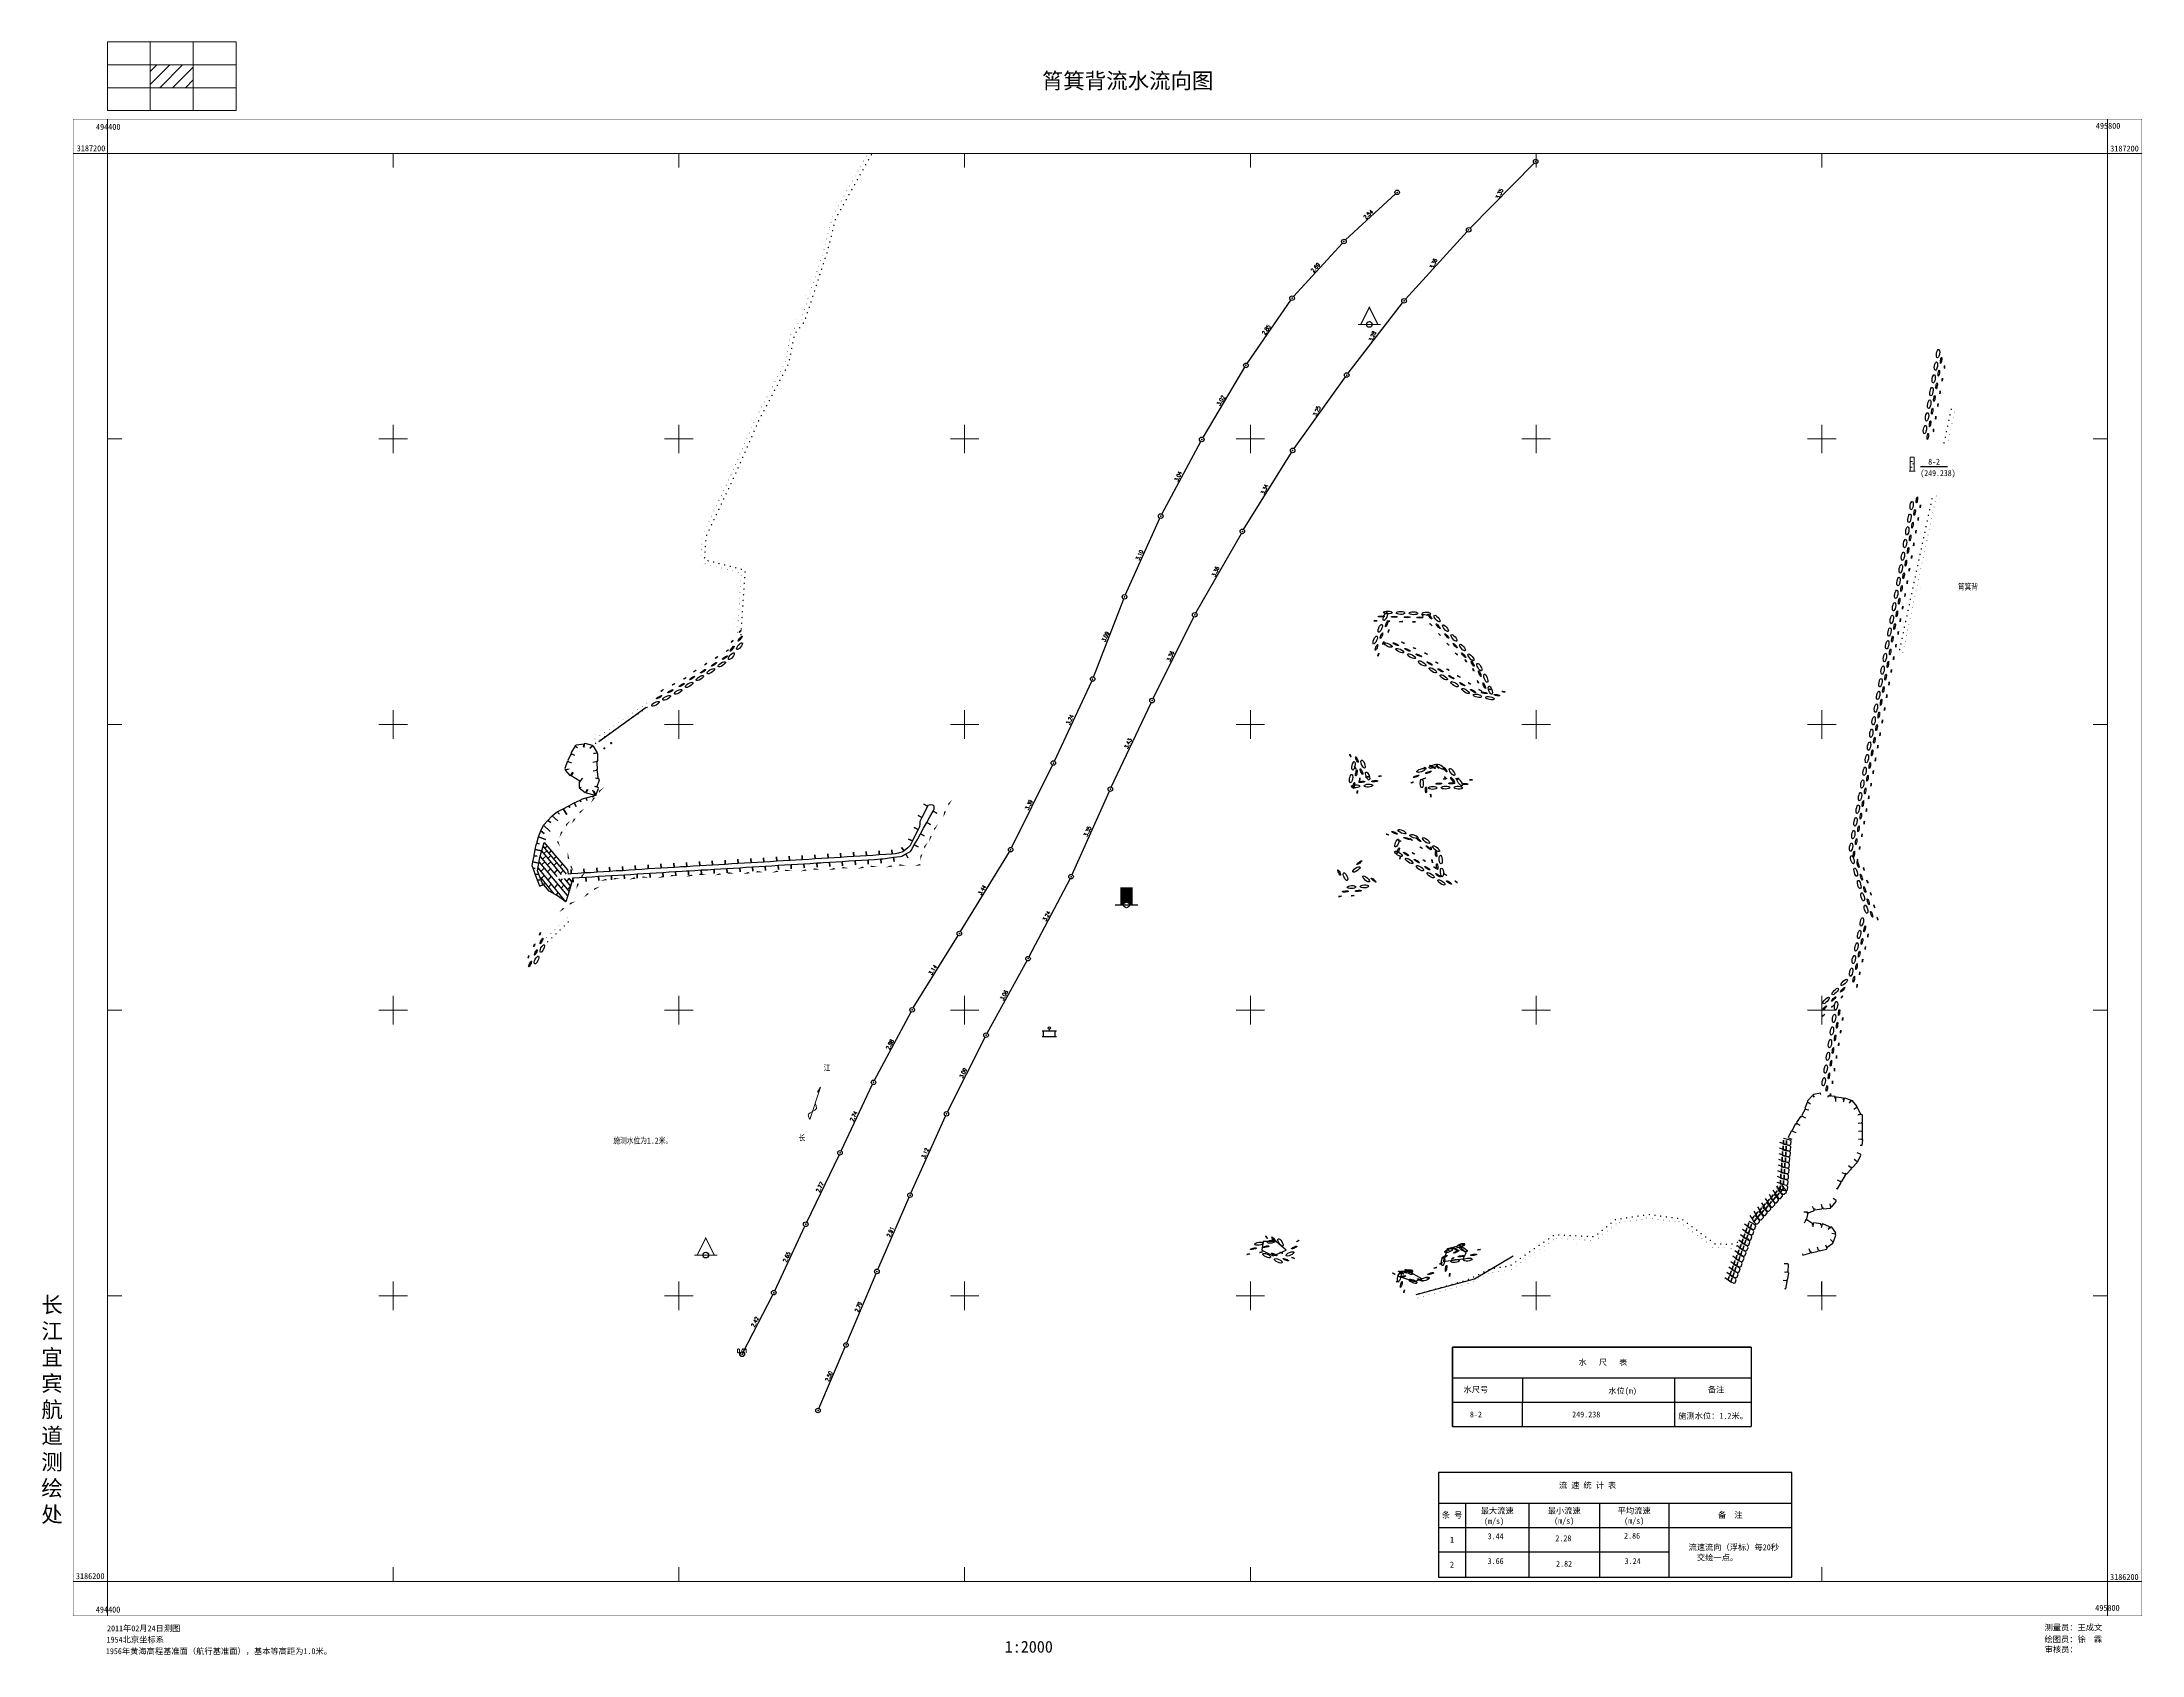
# Model space of a CAD drawing. Extents: x 494354 to 495824, y 3186148 to 3187278.
import ezdxf
from ezdxf.enums import TextEntityAlignment as Align

# ---------------------------------------------------------------- set-up
doc = ezdxf.new("R2010")
doc.units = 0
doc.header["$LTSCALE"] = 2
doc.header["$PDSIZE"] = 0.2
doc.layers.get('0').update_dxf_attribs({"linetype": 'CONTINUOUS'})
for name, color, linetype in [('GCD', 1, 'CONTINUOUS'), ('图廓层', 7, 'CONTINUOUS'), ('水系及附属设施', 152, 'CONTINUOUS'), ('航标层', 1, 'CONTINUOUS')]:
    doc.layers.add(name, color=color, linetype=linetype)
doc.styles.add('HZ', font='rs.shx', dxfattribs={"width": 0.8, "bigfont": 'hztxt.shx'})
doc.styles.get("Standard").update_dxf_attribs({"font": 'rs.shx', "bigfont": 'hztxt.shx'})
doc.styles.add('仿宋', font='SIMFANG.TTF', dxfattribs={"width": 0.8})
doc.styles.add('宋体', font='SimSun.ttf')

# ---------------------------------------------------------------- blocks, each defined once
blk = doc.blocks.new('gc060')
for p, q in [((-2.5, 2), (2.5, 2)), ((-2.5, 0), (2.5, 0)), ((-2, 0), (-2, 2)), ((0, 2), (0, 2.6)), ((2, 0), (2, 2))]:
    blk.add_line(p, q)
blk.add_circle((0, 3), 0.4)
blk = doc.blocks.new('789')
at = {"color": 0, "linetype": 'Continuous', "const_width": 0.2}
blk.add_lwpolyline([(-2, 0), (2, 0)], dxfattribs=at)
blk.add_lwpolyline([(-1.5, 0), (0, 3), (1.5, 0)], close=True, dxfattribs=at)
at = {"color": 0, "linetype": 'Continuous'}
blk.add_circle((0, 0, 999999), 0.5, dxfattribs=at)
blk = doc.blocks.new('790')
at = {"color": 0, "linetype": 'Continuous', "const_width": 0.2}
for points in [[(-2, 0), (-1, 0), (-0.8, 0), (-0.6, 0), (-0.5, 0)], [(-0.8, 3), (-0.8, 0)], [(-0.6, 0), (-0.6, 3)], [(-0.4, 3), (-0.4, 0.301)], [(-0.2, 0.458), (-0.2, 3)], [(0, 3), (0, 0.501)], [(0.2, 0.458), (0.2, 3)], [(0.4, 3), (0.4, 0.301)], [(0.5, 0), (0.6, 0), (0.8, 0), (1, 0), (2, 0)], [(0.6, 0), (0.6, 3)], [(0.8, 3), (0.8, 0)]]:
    blk.add_lwpolyline(points, dxfattribs=at)
blk.add_lwpolyline([(-1, 0), (-1, 3), (1, 3), (1, 0)], close=True, dxfattribs=at)
at = {"color": 0, "linetype": 'Continuous'}
blk.add_circle((0, 0, 999999), 0.5, dxfattribs=at)
blk = doc.blocks.new('A$C175F0F8B')
at = {"layer": '水系及附属设施', "color": 7, "lineweight": 13}
for points in [[(1.6, 0), (-6.9, 0)], [(-5.3, 0), (0, 0), (0, 19.6), (-5.3, 19.6), (-5.3, 0)], [(-5.2, 13.9), (-2.4, 13.9)], [(-5.1, 5.8), (-2.5, 5.7)], [(0, 10.4), (-2.4, 10.3)]]:
    blk.add_lwpolyline(points, dxfattribs=at)

msp = doc.modelspace()

# ---------------------------------------------------------------- hatches: boundary and pattern name
at = {"layer": '图廓层', "linetype": 'Continuous', "lineweight": 0}
h = msp.add_hatch(dxfattribs=at)
h.set_pattern_fill('ANSI31', scale=2, style=0)
h.set_pattern_definition([(45, (489706.09, 3183269.7964), (-4.490128, 4.490128), [])])
h.paths.add_polyline_path([(494460, 3187246), (494460, 3187262), (494430, 3187262), (494430, 3187246)])

# ---------------------------------------------------------------- linework, layer by layer
at = {"flags": 128}
for points, const_width in [([(494925.7, 3187193.7, 1), (494925.8, 3187193.7, 1)], 0.05), ([(494927.2, 3187191.1, 1), (494927.4, 3187191.1, 1)], 0.25), ([(494927.7, 3187197.2, 1), (494927.7, 3187197.2, 1)], 0.05), ([(494929.1, 3187194.6, 1), (494929.4, 3187194.6, 1)], 0.25), ([(494929.6, 3187200.7, 1), (494929.7, 3187200.7, 1)], 0.05), ([(494930.5, 3187192, 1), (494931, 3187192, 1)], 0.5), ([(494931.1, 3187198.1, 1), (494931.3, 3187198.1, 1)], 0.25), ([(494932.5, 3187195.5, 1), (494933, 3187195.5, 1)], 0.5), ([(494934.4, 3187199, 1), (494934.9, 3187199, 1)], 0.5), ([(494916, 3187176.2, 1), (494916, 3187176.2, 1)], 0.05), ([(494917.9, 3187179.7, 1), (494918, 3187179.7, 1)], 0.05), ([(494919.4, 3187177.2, 1), (494919.6, 3187177.2, 1)], 0.25), ([(494919.9, 3187183.2, 1), (494919.9, 3187183.2, 1)], 0.05), ([(494921.3, 3187180.6, 1), (494921.6, 3187180.6, 1)], 0.25), ([(494921.8, 3187186.7, 1), (494921.9, 3187186.7, 1)], 0.05), ([(494922.7, 3187178.1, 1), (494923.2, 3187178.1, 1)], 0.5), ([(494923.3, 3187184.1, 1), (494923.5, 3187184.1, 1)], 0.25), ([(494923.8, 3187190.2, 1), (494923.8, 3187190.2, 1)], 0.05), ([(494924.7, 3187181.6, 1), (494925.2, 3187181.6, 1)], 0.5), ([(494925.2, 3187187.6, 1), (494925.5, 3187187.6, 1)], 0.25), ([(494926.6, 3187185, 1), (494927.1, 3187185, 1)], 0.5), ([(494928.6, 3187188.5, 1), (494929.1, 3187188.5, 1)], 0.5), ([(494908.2, 3187162.3, 1), (494908.2, 3187162.3, 1)], 0.05), ([(494910.1, 3187165.8, 1), (494910.2, 3187165.8, 1)], 0.05), ([(494911.6, 3187163.2, 1), (494911.8, 3187163.2, 1)], 0.25), ([(494912.1, 3187169.3, 1), (494912.1, 3187169.3, 1)], 0.05), ([(494913, 3187160.6, 1), (494913.5, 3187160.6, 1)], 0.5), ([(494913.5, 3187166.7, 1), (494913.8, 3187166.7, 1)], 0.25), ([(494914, 3187172.7, 1), (494914.1, 3187172.7, 1)], 0.05), ([(494914.9, 3187164.1, 1), (494915.4, 3187164.1, 1)], 0.5), ([(494915.5, 3187170.2, 1), (494915.7, 3187170.2, 1)], 0.25), ([(494916.9, 3187167.6, 1), (494917.4, 3187167.6, 1)], 0.5), ([(494917.4, 3187173.7, 1), (494917.7, 3187173.7, 1)], 0.25), ([(494918.8, 3187171.1, 1), (494919.3, 3187171.1, 1)], 0.5), ([(494920.8, 3187174.6, 1), (494921.3, 3187174.6, 1)], 0.5), ([(494903.3, 3187150, 1), (494903.3, 3187150, 1)], 0.05), ([(494904.3, 3187153.8, 1), (494904.3, 3187153.8, 1)], 0.05), ([(494905.3, 3187157.7, 1), (494905.3, 3187157.7, 1)], 0.05), ([(494905.3, 3187147.9, 1), (494905.6, 3187147.9, 1)], 0.25), ([(494906.3, 3187151.7, 1), (494906.6, 3187151.7, 1)], 0.25), ([(494907.3, 3187145.8, 1), (494907.8, 3187145.8, 1)], 0.5), ([(494907.3, 3187155.6, 1), (494907.5, 3187155.6, 1)], 0.25), ([(494908.3, 3187149.6, 1), (494908.8, 3187149.6, 1)], 0.5), ([(494909.3, 3187153.5, 1), (494909.8, 3187153.5, 1)], 0.5), ([(494909.6, 3187159.7, 1), (494909.8, 3187159.7, 1)], 0.25), ([(494911, 3187157.1, 1), (494911.5, 3187157.1, 1)], 0.5), ([(494899.6, 3187134.7, 1), (494899.6, 3187134.7, 1)], 0.05), ([(494900.3, 3187138.3, 1), (494900.4, 3187138.3, 1)], 0.05), ([(494901.3, 3187142.2, 1), (494901.3, 3187142.2, 1)], 0.05), ([(494901.5, 3187132.5, 1), (494901.8, 3187132.5, 1)], 0.25), ([(494902.4, 3187136.2, 1), (494902.6, 3187136.2, 1)], 0.25), ([(494902.3, 3187146.1, 1), (494902.3, 3187146.1, 1)], 0.05), ([(494903.3, 3187140.1, 1), (494903.6, 3187140.1, 1)], 0.25), ([(494904.4, 3187134.1, 1), (494904.9, 3187134.1, 1)], 0.5), ([(494904.3, 3187144, 1), (494904.6, 3187144, 1)], 0.25), ([(494905.4, 3187138, 1), (494905.9, 3187138, 1)], 0.5), ([(494906.4, 3187141.9, 1), (494906.9, 3187141.9, 1)], 0.5), ([(494894.6, 3187119.5, 1), (494894.7, 3187119.5, 1)], 0.05), ([(494895.9, 3187123.3, 1), (494895.9, 3187123.3, 1)], 0.05), ([(494896.5, 3187117.3, 1), (494896.8, 3187117.3, 1)], 0.25), ([(494897.1, 3187127.1, 1), (494897.2, 3187127.1, 1)], 0.05), ([(494897.8, 3187121.1, 1), (494898, 3187121.1, 1)], 0.25), ([(494898.4, 3187130.9, 1), (494898.4, 3187130.9, 1)], 0.05), ([(494899, 3187124.9, 1), (494899.3, 3187124.9, 1)], 0.25), ([(494899.7, 3187118.9, 1), (494900.2, 3187118.9, 1)], 0.5), ([(494900.3, 3187128.7, 1), (494900.5, 3187128.7, 1)], 0.25), ([(494900.9, 3187122.7, 1), (494901.4, 3187122.7, 1)], 0.5), ([(494902.1, 3187126.5, 1), (494902.6, 3187126.5, 1)], 0.5), ([(494903.4, 3187130.3, 1), (494903.9, 3187130.3, 1)], 0.5), ([(494889.7, 3187104.3, 1), (494889.7, 3187104.3, 1)], 0.05), ([(494890.9, 3187108.1, 1), (494891, 3187108.1, 1)], 0.05), ([(494891.6, 3187102.1, 1), (494891.8, 3187102.1, 1)], 0.25), ([(494892.1, 3187111.9, 1), (494892.2, 3187111.9, 1)], 0.05), ([(494892.8, 3187105.9, 1), (494893.1, 3187105.9, 1)], 0.25), ([(494893.4, 3187115.7, 1), (494893.4, 3187115.7, 1)], 0.05), ([(494894, 3187109.7, 1), (494894.3, 3187109.7, 1)], 0.25), ([(494894.7, 3187103.7, 1), (494895.2, 3187103.7, 1)], 0.5), ([(494895.3, 3187113.5, 1), (494895.5, 3187113.5, 1)], 0.25), ([(494895.9, 3187107.5, 1), (494896.4, 3187107.5, 1)], 0.5), ([(494897.2, 3187111.3, 1), (494897.7, 3187111.3, 1)], 0.5), ([(494898.4, 3187115.1, 1), (494898.9, 3187115.1, 1)], 0.5), ([(494884.7, 3187089.1, 1), (494884.7, 3187089.1, 1)], 0.05), ([(494885.9, 3187092.9, 1), (494886, 3187092.9, 1)], 0.05), ([(494887.2, 3187096.7, 1), (494887.2, 3187096.7, 1)], 0.05), ([(494887.8, 3187090.7, 1), (494888.1, 3187090.7, 1)], 0.25), ([(494888.4, 3187100.5, 1), (494888.5, 3187100.5, 1)], 0.05), ([(494889.1, 3187094.5, 1), (494889.3, 3187094.5, 1)], 0.25), ([(494889.7, 3187088.4, 1), (494890.2, 3187088.4, 1)], 0.5), ([(494890.3, 3187098.3, 1), (494890.6, 3187098.3, 1)], 0.25), ([(494891, 3187092.2, 1), (494891.5, 3187092.2, 1)], 0.5), ([(494892.2, 3187096, 1), (494892.7, 3187096, 1)], 0.5), ([(494893.4, 3187099.9, 1), (494893.9, 3187099.9, 1)], 0.5), ([(494876.1, 3187075.2, 1), (494876.1, 3187075.2, 1)], 0.05), ([(494878.2, 3187073.2, 1), (494878.5, 3187073.2, 1)], 0.25), ([(494879.8, 3187080.4, 1), (494879.9, 3187080.4, 1)], 0.05), ([(494880.8, 3187077.6, 1), (494881.1, 3187077.6, 1)], 0.25), ([(494881.8, 3187074.8, 1), (494882.3, 3187074.8, 1)], 0.5), ([(494882.3, 3187083.5, 1), (494882.4, 3187083.5, 1)], 0.05), ([(494883.3, 3187080.7, 1), (494883.6, 3187080.7, 1)], 0.25), ([(494884.3, 3187077.9, 1), (494884.8, 3187077.9, 1)], 0.5), ([(494884.8, 3187086.7, 1), (494884.8, 3187086.7, 1)], 0.05), ([(494885.8, 3187083.9, 1), (494886, 3187083.9, 1)], 0.25), ([(494886.6, 3187086.9, 1), (494886.8, 3187086.9, 1)], 0.25), ([(494886.8, 3187081.1, 1), (494887.3, 3187081.1, 1)], 0.5), ([(494888.5, 3187084.6, 1), (494889, 3187084.6, 1)], 0.5), ([(494872.9, 3187059.5, 1), (494872.9, 3187059.5, 1)], 0.05), ([(494873.7, 3187063.4, 1), (494873.7, 3187063.4, 1)], 0.05), ([(494874.5, 3187067.4, 1), (494874.5, 3187067.4, 1)], 0.05), ([(494875.3, 3187071.3, 1), (494875.3, 3187071.3, 1)], 0.05), ([(494875.8, 3187061.4, 1), (494876.1, 3187061.4, 1)], 0.25), ([(494876.6, 3187065.4, 1), (494876.9, 3187065.4, 1)], 0.25), ([(494877.4, 3187069.3, 1), (494877.7, 3187069.3, 1)], 0.25), ([(494877.9, 3187059.4, 1), (494878.4, 3187059.4, 1)], 0.5), ([(494878.7, 3187063.4, 1), (494879.2, 3187063.4, 1)], 0.5), ([(494879.5, 3187067.3, 1), (494880, 3187067.3, 1)], 0.5), ([(494880.3, 3187071.2, 1), (494880.8, 3187071.2, 1)], 0.5), ([(494867.5, 3187046.2, 1), (494867.5, 3187046.2, 1)], 0.05), ([(494869, 3187043.6, 1), (494869.2, 3187043.6, 1)], 0.25), ([(494869.3, 3187049.7, 1), (494869.4, 3187049.7, 1)], 0.05), ([(494870.8, 3187047.2, 1), (494871.1, 3187047.2, 1)], 0.25), ([(494871.2, 3187053.2, 1), (494871.2, 3187053.2, 1)], 0.05), ([(494872.3, 3187044.6, 1), (494872.8, 3187044.6, 1)], 0.5), ([(494872.7, 3187050.7, 1), (494872.9, 3187050.7, 1)], 0.25), ([(494873.1, 3187056.8, 1), (494873.1, 3187056.8, 1)], 0.05), ([(494874.2, 3187048.2, 1), (494874.7, 3187048.2, 1)], 0.5), ([(494874.6, 3187054.2, 1), (494874.8, 3187054.2, 1)], 0.25), ([(494875, 3187057.5, 1), (494875.2, 3187057.5, 1)], 0.25), ([(494876, 3187051.7, 1), (494876.5, 3187051.7, 1)], 0.5), ([(494877.1, 3187055.5, 1), (494877.6, 3187055.5, 1)], 0.5), ([(494860, 3187032, 1), (494860.1, 3187032, 1)], 0.05), ([(494861.5, 3187029.5, 1), (494861.8, 3187029.5, 1)], 0.25), ([(494861.9, 3187035.5, 1), (494861.9, 3187035.5, 1)], 0.05), ([(494863.4, 3187033, 1), (494863.6, 3187033, 1)], 0.25), ([(494863.7, 3187039.1, 1), (494863.8, 3187039.1, 1)], 0.05), ([(494864.9, 3187030.5, 1), (494865.4, 3187030.5, 1)], 0.5), ([(494865.2, 3187036.5, 1), (494865.5, 3187036.5, 1)], 0.25), ([(494865.6, 3187042.6, 1), (494865.7, 3187042.6, 1)], 0.05), ([(494866.7, 3187034, 1), (494867.2, 3187034, 1)], 0.5), ([(494867.1, 3187040.1, 1), (494867.4, 3187040.1, 1)], 0.25), ([(494868.6, 3187037.5, 1), (494869.1, 3187037.5, 1)], 0.5), ([(494870.4, 3187041.1, 1), (494870.9, 3187041.1, 1)], 0.5), ([(494850.7, 3187013.9, 1), (494850.8, 3187013.9, 1)], 0.05), ([(494852.3, 3187017.6, 1), (494852.4, 3187017.6, 1)], 0.05), ([(494854, 3187015.1, 1), (494854.2, 3187015.1, 1)], 0.25), ([(494854.4, 3187021.4, 1), (494854.5, 3187021.4, 1)], 0.05), ([(494855.9, 3187018.8, 1), (494856.2, 3187018.8, 1)], 0.25), ([(494856.3, 3187024.9, 1), (494856.3, 3187024.9, 1)], 0.05), ([(494857.4, 3187016.3, 1), (494857.9, 3187016.3, 1)], 0.5), ([(494857.8, 3187022.4, 1), (494858, 3187022.4, 1)], 0.25), ([(494858.2, 3187028.5, 1), (494858.2, 3187028.5, 1)], 0.05), ([(494859.3, 3187019.8, 1), (494859.8, 3187019.8, 1)], 0.5), ([(494859.7, 3187025.9, 1), (494859.9, 3187025.9, 1)], 0.25), ([(494861.1, 3187023.4, 1), (494861.6, 3187023.4, 1)], 0.5), ([(494863, 3187026.9, 1), (494863.5, 3187026.9, 1)], 0.5), ([(495689.5, 3187016.9, 1), (495690, 3187016.9, 1)], 0.5), ([(495690.4, 3187020.8, 1), (495690.9, 3187020.8, 1)], 0.5), ([(495691.9, 3187014.9, 1), (495692.1, 3187014.9, 1)], 0.25), ([(495692.7, 3187018.8, 1), (495693, 3187018.8, 1)], 0.25), ([(495695, 3187016.8, 1), (495695.1, 3187016.8, 1)], 0.05), ([(494844.3, 3186999.2, 1), (494844.3, 3186999.2, 1)], 0.05), ([(494845.9, 3187002.9, 1), (494845.9, 3187002.9, 1)], 0.05), ([(494847.6, 3187000.5, 1), (494847.8, 3187000.5, 1)], 0.25), ([(494847.5, 3187006.6, 1), (494847.5, 3187006.6, 1)], 0.05), ([(494849.2, 3187004.2, 1), (494849.4, 3187004.2, 1)], 0.25), ([(494849.1, 3187010.2, 1), (494849.1, 3187010.2, 1)], 0.05), ([(494850.8, 3187007.8, 1), (494851, 3187007.8, 1)], 0.25), ([(494850.8, 3187001.7, 1), (494851.3, 3187001.7, 1)], 0.5), ([(494852.4, 3187005.4, 1), (494852.9, 3187005.4, 1)], 0.5), ([(494852.4, 3187011.5, 1), (494852.6, 3187011.5, 1)], 0.25), ([(494854, 3187009.1, 1), (494854.5, 3187009.1, 1)], 0.5), ([(494855.6, 3187012.7, 1), (494856.1, 3187012.7, 1)], 0.5), ([(495686.2, 3187001.2, 1), (495686.7, 3187001.2, 1)], 0.5), ([(495687, 3187005.1, 1), (495687.5, 3187005.1, 1)], 0.5), ([(495687.8, 3187009, 1), (495688.3, 3187009, 1)], 0.5), ([(495688.7, 3187013, 1), (495689.2, 3187013, 1)], 0.5), ([(495688.5, 3186999.2, 1), (495688.8, 3186999.2, 1)], 0.25), ([(495689.3, 3187003.1, 1), (495689.6, 3187003.1, 1)], 0.25), ([(495690.2, 3187007, 1), (495690.4, 3187007, 1)], 0.25), ([(495691, 3187010.9, 1), (495691.3, 3187010.9, 1)], 0.25), ([(495691.7, 3187001.1, 1), (495691.7, 3187001.1, 1)], 0.05), ([(495692.5, 3187005, 1), (495692.6, 3187005, 1)], 0.05), ([(495693.3, 3187008.9, 1), (495693.4, 3187008.9, 1)], 0.05), ([(495694.2, 3187012.8, 1), (495694.2, 3187012.8, 1)], 0.05), ([(494837.8, 3186984.6, 1), (494837.9, 3186984.6, 1)], 0.05), ([(494839.5, 3186988.3, 1), (494839.5, 3186988.3, 1)], 0.05), ([(494841.1, 3186991.9, 1), (494841.1, 3186991.9, 1)], 0.05), ([(494841.1, 3186985.8, 1), (494841.4, 3186985.8, 1)], 0.25), ([(494842.7, 3186995.6, 1), (494842.7, 3186995.6, 1)], 0.05), ([(494842.7, 3186989.5, 1), (494843, 3186989.5, 1)], 0.25), ([(494844.4, 3186987.1, 1), (494844.9, 3186987.1, 1)], 0.5), ([(494844.3, 3186993.2, 1), (494844.6, 3186993.2, 1)], 0.25), ([(494846, 3186990.7, 1), (494846.5, 3186990.7, 1)], 0.5), ([(494845.9, 3186996.8, 1), (494846.2, 3186996.8, 1)], 0.25), ([(494847.6, 3186994.4, 1), (494848.1, 3186994.4, 1)], 0.5), ([(494849.2, 3186998.1, 1), (494849.7, 3186998.1, 1)], 0.5), ([(495685.3, 3186997.3, 1), (495685.8, 3186997.3, 1)], 0.5), ([(495689.2, 3186989.4, 1), (495689.2, 3186989.4, 1)], 0.05), ([(495690.8, 3186997.2, 1), (495690.9, 3186997.2, 1)], 0.05), ([(494831.3, 3186970.1, 1), (494831.4, 3186970.1, 1)], 0.05), ([(494833, 3186973.8, 1), (494833.1, 3186973.8, 1)], 0.05), ([(494834.6, 3186971.3, 1), (494834.9, 3186971.3, 1)], 0.25), ([(494834.7, 3186977.4, 1), (494834.8, 3186977.4, 1)], 0.05), ([(494836.2, 3186980.9, 1), (494836.3, 3186980.9, 1)], 0.05), ([(494836.3, 3186974.9, 1), (494836.6, 3186974.9, 1)], 0.25), ([(494837.9, 3186972.4, 1), (494838.4, 3186972.4, 1)], 0.5), ([(494837.9, 3186978.5, 1), (494838.2, 3186978.5, 1)], 0.25), ([(494839.6, 3186976.1, 1), (494840.1, 3186976.1, 1)], 0.5), ([(494839.5, 3186982.2, 1), (494839.8, 3186982.2, 1)], 0.25), ([(494841.2, 3186979.8, 1), (494841.7, 3186979.8, 1)], 0.5), ([(494842.8, 3186983.4, 1), (494843.3, 3186983.4, 1)], 0.5), ([(495685, 3186969.8, 1), (495685, 3186969.8, 1)], 0.05), ([(494824.5, 3186955.7, 1), (494824.6, 3186955.7, 1)], 0.05), ([(494826.2, 3186959.3, 1), (494826.3, 3186959.3, 1)], 0.05), ([(494827.8, 3186956.8, 1), (494828.1, 3186956.8, 1)], 0.25), ([(494827.9, 3186962.9, 1), (494828, 3186962.9, 1)], 0.05), ([(494829.5, 3186960.4, 1), (494829.8, 3186960.4, 1)], 0.25), ([(494829.6, 3186966.5, 1), (494829.7, 3186966.5, 1)], 0.05), ([(494831.1, 3186958, 1), (494831.6, 3186958, 1)], 0.5), ([(494831.2, 3186964.1, 1), (494831.5, 3186964.1, 1)], 0.25), ([(494832.8, 3186961.6, 1), (494833.3, 3186961.6, 1)], 0.5), ([(494832.9, 3186967.7, 1), (494833.2, 3186967.7, 1)], 0.25), ([(494834.5, 3186965.2, 1), (494835, 3186965.2, 1)], 0.5), ([(494836.2, 3186968.8, 1), (494836.7, 3186968.8, 1)], 0.5), ([(495676.9, 3186958.2, 1), (495677.4, 3186958.2, 1)], 0.5), ([(495679.3, 3186956.2, 1), (495679.5, 3186956.2, 1)], 0.25), ([(495680.1, 3186960.1, 1), (495680.4, 3186960.1, 1)], 0.25), ([(495682.4, 3186958.1, 1), (495682.5, 3186958.1, 1)], 0.05), ([(494817.7, 3186941.2, 1), (494817.7, 3186941.2, 1)], 0.05), ([(494819.4, 3186944.8, 1), (494819.4, 3186944.8, 1)], 0.05), ([(494821, 3186942.3, 1), (494821.2, 3186942.3, 1)], 0.25), ([(494821.1, 3186948.4, 1), (494821.1, 3186948.4, 1)], 0.05), ([(494822.7, 3186946, 1), (494823, 3186946, 1)], 0.25), ([(494822.8, 3186952, 1), (494822.8, 3186952, 1)], 0.05), ([(494824.3, 3186943.5, 1), (494824.8, 3186943.5, 1)], 0.5), ([(494824.4, 3186949.6, 1), (494824.7, 3186949.6, 1)], 0.25), ([(494826, 3186947.1, 1), (494826.5, 3186947.1, 1)], 0.5), ([(494826.1, 3186953.2, 1), (494826.4, 3186953.2, 1)], 0.25), ([(494827.7, 3186950.7, 1), (494828.2, 3186950.7, 1)], 0.5), ([(494829.4, 3186954.4, 1), (494829.9, 3186954.4, 1)], 0.5), ([(495673.6, 3186942.6, 1), (495674.1, 3186942.6, 1)], 0.5), ([(495674.4, 3186946.5, 1), (495674.9, 3186946.5, 1)], 0.5), ([(495675.2, 3186950.4, 1), (495675.7, 3186950.4, 1)], 0.5), ([(495676.1, 3186954.3, 1), (495676.6, 3186954.3, 1)], 0.5), ([(495675.9, 3186940.5, 1), (495676.2, 3186940.5, 1)], 0.25), ([(495676.8, 3186944.5, 1), (495677, 3186944.5, 1)], 0.25), ([(495677.6, 3186948.4, 1), (495677.8, 3186948.4, 1)], 0.25), ([(495678.4, 3186952.3, 1), (495678.7, 3186952.3, 1)], 0.25), ([(495679.1, 3186942.4, 1), (495679.1, 3186942.4, 1)], 0.05), ([(495679.9, 3186946.4, 1), (495680, 3186946.4, 1)], 0.05), ([(495680.8, 3186950.3, 1), (495680.8, 3186950.3, 1)], 0.05), ([(495681.6, 3186954.2, 1), (495681.7, 3186954.2, 1)], 0.05), ([(494813.5, 3186928.1, 1), (494813.6, 3186928.1, 1)], 0.05), ([(494813.8, 3186932.1, 1), (494813.9, 3186932.1, 1)], 0.05), ([(494815.9, 3186926.4, 1), (494816.2, 3186926.4, 1)], 0.25), ([(494816, 3186937.6, 1), (494816, 3186937.6, 1)], 0.05), ([(494816.2, 3186930.4, 1), (494816.4, 3186930.4, 1)], 0.25), ([(494817.6, 3186935.1, 1), (494817.8, 3186935.1, 1)], 0.25), ([(494818.6, 3186928.7, 1), (494819.1, 3186928.7, 1)], 0.5), ([(494819.2, 3186932.6, 1), (494819.7, 3186932.6, 1)], 0.5), ([(494819.3, 3186938.7, 1), (494819.5, 3186938.7, 1)], 0.25), ([(494820.9, 3186936.3, 1), (494821.4, 3186936.3, 1)], 0.5), ([(494822.6, 3186939.9, 1), (494823.1, 3186939.9, 1)], 0.5), ([(495670.2, 3186926.9, 1), (495670.7, 3186926.9, 1)], 0.5), ([(495671.1, 3186930.8, 1), (495671.6, 3186930.8, 1)], 0.5), ([(495671.9, 3186934.7, 1), (495672.4, 3186934.7, 1)], 0.5), ([(495672.7, 3186938.6, 1), (495673.2, 3186938.6, 1)], 0.5), ([(495673.4, 3186928.8, 1), (495673.7, 3186928.8, 1)], 0.25), ([(495674.2, 3186932.7, 1), (495674.5, 3186932.7, 1)], 0.25), ([(495675.1, 3186936.6, 1), (495675.3, 3186936.6, 1)], 0.25), ([(495675.7, 3186926.8, 1), (495675.8, 3186926.8, 1)], 0.05), ([(495676.6, 3186930.7, 1), (495676.6, 3186930.7, 1)], 0.05), ([(495677.4, 3186934.6, 1), (495677.5, 3186934.6, 1)], 0.05), ([(495678.2, 3186938.5, 1), (495678.3, 3186938.5, 1)], 0.05), ([(494813, 3186920.1, 1), (494813, 3186920.1, 1)], 0.05), ([(494813.3, 3186924.1, 1), (494813.3, 3186924.1, 1)], 0.05), ([(494815.4, 3186918.4, 1), (494815.6, 3186918.4, 1)], 0.25), ([(494815.6, 3186922.4, 1), (494815.9, 3186922.4, 1)], 0.25), ([(494817.7, 3186916.8, 1), (494818.2, 3186916.8, 1)], 0.5), ([(494818, 3186920.8, 1), (494818.5, 3186920.8, 1)], 0.5), ([(494818.3, 3186924.7, 1), (494818.8, 3186924.7, 1)], 0.5), ([(494818.2, 3186912.6, 1), (494818.5, 3186912.6, 1)], 0.25), ([(494820.2, 3186914.7, 1), (494820.7, 3186914.7, 1)], 0.5), ([(494822.1, 3186911.6, 1), (494822.3, 3186911.6, 1)], 0.25), ([(494824.1, 3186913.8, 1), (494824.6, 3186913.8, 1)], 0.5), ([(494827.9, 3186912.8, 1), (494828.4, 3186912.8, 1)], 0.5), ([(494831.8, 3186911.8, 1), (494832.3, 3186911.8, 1)], 0.5), ([(494835.7, 3186910.8, 1), (494836.2, 3186910.8, 1)], 0.5), ([(495666.9, 3186911.3, 1), (495667.4, 3186911.3, 1)], 0.5), ([(495667.7, 3186915.2, 1), (495668.2, 3186915.2, 1)], 0.5), ([(495668.5, 3186919.1, 1), (495669, 3186919.1, 1)], 0.5), ([(495669.4, 3186923, 1), (495669.9, 3186923, 1)], 0.5), ([(495670, 3186913.2, 1), (495670.3, 3186913.2, 1)], 0.25), ([(495670.9, 3186917.1, 1), (495671.1, 3186917.1, 1)], 0.25), ([(495671.7, 3186921, 1), (495672, 3186921, 1)], 0.25), ([(495672.4, 3186911.2, 1), (495672.4, 3186911.2, 1)], 0.05), ([(495672.6, 3186924.9, 1), (495672.8, 3186924.9, 1)], 0.25), ([(495673.2, 3186915.1, 1), (495673.3, 3186915.1, 1)], 0.05), ([(495674.1, 3186919, 1), (495674.1, 3186919, 1)], 0.05), ([(495674.9, 3186922.9, 1), (495674.9, 3186922.9, 1)], 0.05), ([(494816.2, 3186910.5, 1), (494816.3, 3186910.5, 1)], 0.05), ([(494820.1, 3186909.5, 1), (494820.1, 3186909.5, 1)], 0.05), ([(494824, 3186908.5, 1), (494824, 3186908.5, 1)], 0.05), ([(494826, 3186910.6, 1), (494826.2, 3186910.6, 1)], 0.25), ([(494827.8, 3186907.5, 1), (494827.9, 3186907.5, 1)], 0.05), ([(494829.8, 3186909.6, 1), (494830.1, 3186909.6, 1)], 0.25), ([(494831.7, 3186906.5, 1), (494831.8, 3186906.5, 1)], 0.05), ([(494833.7, 3186908.6, 1), (494834, 3186908.6, 1)], 0.25), ([(494835.6, 3186905.5, 1), (494835.6, 3186905.5, 1)], 0.05), ([(494837.6, 3186907.6, 1), (494837.8, 3186907.6, 1)], 0.25), ([(494839.6, 3186909.8, 1), (494840.1, 3186909.8, 1)], 0.5), ([(494839.5, 3186904.5, 1), (494839.5, 3186904.5, 1)], 0.05), ([(494840.5, 3186898.3, 1), (494840.6, 3186898.3, 1)], 0.05), ([(494840.8, 3186902.3, 1), (494840.8, 3186902.3, 1)], 0.05), ([(494841, 3186906.3, 1), (494841.1, 3186906.3, 1)], 0.05), ([(494841.3, 3186910.2, 1), (494841.3, 3186910.2, 1)], 0.05), ([(494841.5, 3186906.7, 1), (494841.7, 3186906.7, 1)], 0.25), ([(494842.9, 3186896.6, 1), (494843.2, 3186896.6, 1)], 0.25), ([(494843.2, 3186900.6, 1), (494843.4, 3186900.6, 1)], 0.25), ([(494843.4, 3186908.8, 1), (494843.9, 3186908.8, 1)], 0.5), ([(494843.4, 3186904.6, 1), (494843.7, 3186904.6, 1)], 0.25), ([(494843.7, 3186908.6, 1), (494843.9, 3186908.6, 1)], 0.25), ([(494845.5, 3186898.9, 1), (494846, 3186898.9, 1)], 0.5), ([(494845.8, 3186902.9, 1), (494846.3, 3186902.9, 1)], 0.5), ([(494846.1, 3186906.9, 1), (494846.6, 3186906.9, 1)], 0.5), ([(495664.3, 3186899.5, 1), (495664.8, 3186899.5, 1)], 0.5), ([(495665.2, 3186903.4, 1), (495665.7, 3186903.4, 1)], 0.5), ([(495666, 3186907.4, 1), (495666.5, 3186907.4, 1)], 0.5), ([(495666.7, 3186897.5, 1), (495666.9, 3186897.5, 1)], 0.25), ([(495667.5, 3186901.4, 1), (495667.8, 3186901.4, 1)], 0.25), ([(495668.4, 3186905.3, 1), (495668.6, 3186905.3, 1)], 0.25), ([(495669.2, 3186909.3, 1), (495669.5, 3186909.3, 1)], 0.25), ([(495669.9, 3186899.4, 1), (495669.9, 3186899.4, 1)], 0.05), ([(495670.7, 3186903.3, 1), (495670.7, 3186903.3, 1)], 0.05), ([(495671.5, 3186907.2, 1), (495671.6, 3186907.2, 1)], 0.05), ([(494839.5, 3186882.3, 1), (494839.5, 3186882.3, 1)], 0.05), ([(494839.7, 3186886.3, 1), (494839.8, 3186886.3, 1)], 0.05), ([(494840, 3186890.3, 1), (494840, 3186890.3, 1)], 0.05), ([(494840.2, 3186894.3, 1), (494840.3, 3186894.3, 1)], 0.05), ([(494842.1, 3186884.6, 1), (494842.4, 3186884.6, 1)], 0.25), ([(494842.4, 3186888.6, 1), (494842.6, 3186888.6, 1)], 0.25), ([(494842.6, 3186892.6, 1), (494842.9, 3186892.6, 1)], 0.25), ([(494844.5, 3186883, 1), (494845, 3186883, 1)], 0.5), ([(494844.7, 3186887, 1), (494845.2, 3186887, 1)], 0.5), ([(494845, 3186890.9, 1), (494845.5, 3186890.9, 1)], 0.5), ([(494845.3, 3186894.9, 1), (494845.8, 3186894.9, 1)], 0.5), ([(495661, 3186883.9, 1), (495661.5, 3186883.9, 1)], 0.5), ([(495661.8, 3186887.8, 1), (495662.3, 3186887.8, 1)], 0.5), ([(495662.7, 3186891.7, 1), (495663.2, 3186891.7, 1)], 0.5), ([(495663.3, 3186881.9, 1), (495663.6, 3186881.9, 1)], 0.25), ([(495663.5, 3186895.6, 1), (495664, 3186895.6, 1)], 0.5), ([(495664.2, 3186885.8, 1), (495664.4, 3186885.8, 1)], 0.25), ([(495665, 3186889.7, 1), (495665.3, 3186889.7, 1)], 0.25), ([(495665.9, 3186893.6, 1), (495666.1, 3186893.6, 1)], 0.25), ([(495666.5, 3186883.8, 1), (495666.6, 3186883.8, 1)], 0.05), ([(495667.3, 3186887.7, 1), (495667.4, 3186887.7, 1)], 0.05), ([(495668.2, 3186891.6, 1), (495668.2, 3186891.6, 1)], 0.05), ([(495669, 3186895.5, 1), (495669.1, 3186895.5, 1)], 0.05), ([(494838.7, 3186870.3, 1), (494838.7, 3186870.3, 1)], 0.05), ([(494838.9, 3186874.3, 1), (494839, 3186874.3, 1)], 0.05), ([(494839.2, 3186878.3, 1), (494839.2, 3186878.3, 1)], 0.05), ([(494841.1, 3186868.7, 1), (494841.3, 3186868.7, 1)], 0.25), ([(494841.3, 3186872.7, 1), (494841.6, 3186872.7, 1)], 0.25), ([(494841.6, 3186876.6, 1), (494841.8, 3186876.6, 1)], 0.25), ([(494841.9, 3186880.6, 1), (494842.1, 3186880.6, 1)], 0.25), ([(494843.4, 3186867, 1), (494843.9, 3186867, 1)], 0.5), ([(494843.7, 3186871, 1), (494844.2, 3186871, 1)], 0.5), ([(494844, 3186875, 1), (494844.5, 3186875, 1)], 0.5), ([(494844.2, 3186879, 1), (494844.7, 3186879, 1)], 0.5), ([(495657.6, 3186868.2, 1), (495658.1, 3186868.2, 1)], 0.5), ([(495658.5, 3186872.2, 1), (495659, 3186872.2, 1)], 0.5), ([(495659.3, 3186876.1, 1), (495659.8, 3186876.1, 1)], 0.5), ([(495660.1, 3186880, 1), (495660.6, 3186880, 1)], 0.5), ([(495660.8, 3186870.1, 1), (495661.1, 3186870.1, 1)], 0.25), ([(495661.7, 3186874.1, 1), (495661.9, 3186874.1, 1)], 0.25), ([(495662.5, 3186878, 1), (495662.7, 3186878, 1)], 0.25), ([(495663.1, 3186868.1, 1), (495663.2, 3186868.1, 1)], 0.05), ([(495664, 3186872, 1), (495664, 3186872, 1)], 0.05), ([(495664.8, 3186876, 1), (495664.9, 3186876, 1)], 0.05), ([(495665.7, 3186879.9, 1), (495665.7, 3186879.9, 1)], 0.05), ([(494838.4, 3186866.3, 1), (494838.5, 3186866.3, 1)], 0.05), ([(494840.8, 3186864.7, 1), (494841.1, 3186864.7, 1)], 0.25), ([(494843.2, 3186863, 1), (494843.7, 3186863, 1)], 0.5), ([(495654.3, 3186852.6, 1), (495654.8, 3186852.6, 1)], 0.5), ([(495655.1, 3186856.5, 1), (495655.6, 3186856.5, 1)], 0.5), ([(495656, 3186860.4, 1), (495656.5, 3186860.4, 1)], 0.5), ([(495656.8, 3186864.3, 1), (495657.3, 3186864.3, 1)], 0.5), ([(495657.5, 3186854.5, 1), (495657.7, 3186854.5, 1)], 0.25), ([(495658.3, 3186858.4, 1), (495658.6, 3186858.4, 1)], 0.25), ([(495659.1, 3186862.3, 1), (495659.4, 3186862.3, 1)], 0.25), ([(495659.8, 3186852.5, 1), (495659.8, 3186852.5, 1)], 0.05), ([(495660, 3186866.2, 1), (495660.2, 3186866.2, 1)], 0.25), ([(495660.6, 3186856.4, 1), (495660.7, 3186856.4, 1)], 0.05), ([(495661.5, 3186860.3, 1), (495661.5, 3186860.3, 1)], 0.05), ([(495662.3, 3186864.2, 1), (495662.4, 3186864.2, 1)], 0.05), ([(495656.6, 3186850.6, 1), (495656.9, 3186850.6, 1)], 0.25), ([(495659, 3186848.6, 1), (495659, 3186848.6, 1)], 0.05), ([(494764.1, 3186808.9, 1), (494764.2, 3186808.9, 1)], 0.05), ([(494767.4, 3186811.1, 1), (494767.4, 3186811.1, 1)], 0.05), ([(494767.5, 3186808.1, 1), (494767.8, 3186808.1, 1)], 0.25), ([(494770.7, 3186813.4, 1), (494770.7, 3186813.4, 1)], 0.05), ([(494770.8, 3186810.4, 1), (494771.1, 3186810.4, 1)], 0.25), ([(494774, 3186815.7, 1), (494774, 3186815.7, 1)], 0.05), ([(494774.1, 3186812.7, 1), (494774.4, 3186812.7, 1)], 0.25), ([(494774.2, 3186809.7, 1), (494774.7, 3186809.7, 1)], 0.5), ([(494777.3, 3186818, 1), (494777.3, 3186818, 1)], 0.05), ([(494777.4, 3186815, 1), (494777.7, 3186815, 1)], 0.25), ([(494777.5, 3186812, 1), (494778, 3186812, 1)], 0.5), ([(494744.4, 3186795.2, 1), (494744.4, 3186795.2, 1)], 0.05), ([(494747.7, 3186797.5, 1), (494747.7, 3186797.5, 1)], 0.05), ([(494747.8, 3186794.5, 1), (494748.1, 3186794.5, 1)], 0.25), ([(494751, 3186799.7, 1), (494751, 3186799.7, 1)], 0.05), ([(494751.1, 3186796.7, 1), (494751.4, 3186796.7, 1)], 0.25), ([(494751.2, 3186793.8, 1), (494751.7, 3186793.8, 1)], 0.5), ([(494754.2, 3186802, 1), (494754.3, 3186802, 1)], 0.05), ([(494754.4, 3186799, 1), (494754.6, 3186799, 1)], 0.25), ([(494754.5, 3186796, 1), (494755, 3186796, 1)], 0.5), ([(494757.5, 3186804.3, 1), (494757.6, 3186804.3, 1)], 0.05), ([(494757.7, 3186801.3, 1), (494757.9, 3186801.3, 1)], 0.25), ([(494757.8, 3186798.3, 1), (494758.3, 3186798.3, 1)], 0.5), ([(494760.8, 3186806.6, 1), (494760.9, 3186806.6, 1)], 0.05), ([(494761, 3186803.6, 1), (494761.2, 3186803.6, 1)], 0.25), ([(494761.1, 3186800.6, 1), (494761.6, 3186800.6, 1)], 0.5), ([(494764.3, 3186805.9, 1), (494764.5, 3186805.9, 1)], 0.25), ([(494764.4, 3186802.9, 1), (494764.9, 3186802.9, 1)], 0.5), ([(494767.7, 3186805.2, 1), (494768.2, 3186805.2, 1)], 0.5), ([(494771, 3186807.4, 1), (494771.5, 3186807.4, 1)], 0.5), ([(494741.1, 3186792.9, 1), (494741.2, 3186792.9, 1)], 0.05), ([(494741.2, 3186789.9, 1), (494741.5, 3186789.9, 1)], 0.25), ([(494741.4, 3186786.9, 1), (494741.9, 3186786.9, 1)], 0.5), ([(494744.5, 3186792.2, 1), (494744.8, 3186792.2, 1)], 0.25), ([(494744.7, 3186789.2, 1), (494745.2, 3186789.2, 1)], 0.5), ([(494747.9, 3186791.5, 1), (494748.4, 3186791.5, 1)], 0.5), ([(494715.4, 3186662, 1), (494715.4, 3186662, 1)], 0.05), ([(494718.3, 3186664.8, 1), (494718.3, 3186664.8, 1)], 0.05), ([(494718.9, 3186661.9, 1), (494719.1, 3186661.9, 1)], 0.25), ([(494721.1, 3186667.6, 1), (494721.2, 3186667.6, 1)], 0.05), ([(494721.8, 3186664.7, 1), (494722, 3186664.7, 1)], 0.25), ([(494722.3, 3186661.8, 1), (494722.8, 3186661.8, 1)], 0.5), ([(494706.7, 3186653.7, 1), (494706.8, 3186653.7, 1)], 0.05), ([(494707.3, 3186650.8, 1), (494707.6, 3186650.8, 1)], 0.25), ([(494707.9, 3186647.9, 1), (494708.4, 3186647.9, 1)], 0.5), ([(494709.6, 3186656.5, 1), (494709.6, 3186656.5, 1)], 0.05), ([(494710.2, 3186653.6, 1), (494710.5, 3186653.6, 1)], 0.25), ([(494710.8, 3186650.7, 1), (494711.3, 3186650.7, 1)], 0.5), ([(494712.5, 3186659.3, 1), (494712.5, 3186659.3, 1)], 0.05), ([(494713.1, 3186656.4, 1), (494713.4, 3186656.4, 1)], 0.25), ([(494713.7, 3186653.4, 1), (494714.2, 3186653.4, 1)], 0.5), ([(494716, 3186659.1, 1), (494716.2, 3186659.1, 1)], 0.25), ([(494716.6, 3186656.2, 1), (494717.1, 3186656.2, 1)], 0.5), ([(494719.5, 3186659, 1), (494720, 3186659, 1)], 0.5), ([(495467.1, 3186455.2, 1), (495467.6, 3186455.2, 1)], 0.5), ([(495471.1, 3186455.8, 1), (495471.6, 3186455.8, 1)], 0.5), ([(495475, 3186456.4, 1), (495475.5, 3186456.4, 1)], 0.5), ([(495479, 3186456.9, 1), (495479.5, 3186456.9, 1)], 0.5), ([(495483, 3186456.4, 1), (495483.5, 3186456.4, 1)], 0.5), ([(495486.9, 3186455.8, 1), (495487.4, 3186455.8, 1)], 0.5), ([(495490.9, 3186455.3, 1), (495491.4, 3186455.3, 1)], 0.5), ([(495411.8, 3186442.2, 1), (495412.3, 3186442.2, 1)], 0.5), ([(495415.6, 3186442.6, 1), (495416.1, 3186442.6, 1)], 0.5), ([(495419.6, 3186442.4, 1), (495420.1, 3186442.4, 1)], 0.5), ([(495423.6, 3186442.2, 1), (495424.1, 3186442.2, 1)], 0.5), ([(495427.6, 3186442, 1), (495428.1, 3186442, 1)], 0.5), ([(495431.6, 3186441.8, 1), (495432.1, 3186441.8, 1)], 0.5), ([(495435.6, 3186441.6, 1), (495436.1, 3186441.6, 1)], 0.5), ([(495439.5, 3186441.4, 1), (495440, 3186441.4, 1)], 0.5), ([(495442.9, 3186443.3, 1), (495443.4, 3186443.3, 1)], 0.5), ([(495446, 3186445.8, 1), (495446.5, 3186445.8, 1)], 0.5), ([(495446.6, 3186442.8, 1), (495446.8, 3186442.8, 1)], 0.25), ([(495449.1, 3186448.3, 1), (495449.6, 3186448.3, 1)], 0.5), ([(495449.7, 3186445.3, 1), (495449.9, 3186445.3, 1)], 0.25), ([(495450.2, 3186442.3, 1), (495450.3, 3186442.3, 1)], 0.05), ([(495452.2, 3186450.8, 1), (495452.7, 3186450.8, 1)], 0.5), ([(495452.8, 3186447.8, 1), (495453, 3186447.8, 1)], 0.25), ([(495453.4, 3186444.9, 1), (495453.4, 3186444.9, 1)], 0.05), ([(495455.3, 3186453.3, 1), (495455.8, 3186453.3, 1)], 0.5), ([(495455.9, 3186450.3, 1), (495456.2, 3186450.3, 1)], 0.25), ([(495456.5, 3186447.4, 1), (495456.5, 3186447.4, 1)], 0.05), ([(495457.2, 3186448.5, 1), (495457.3, 3186448.5, 1)], 0.05), ([(495458.2, 3186451.3, 1), (495458.5, 3186451.3, 1)], 0.25), ([(495459.2, 3186454, 1), (495459.7, 3186454, 1)], 0.5), ([(495461.2, 3186449.1, 1), (495461.2, 3186449.1, 1)], 0.05), ([(495462.2, 3186451.8, 1), (495462.4, 3186451.8, 1)], 0.25), ([(495463.2, 3186454.6, 1), (495463.7, 3186454.6, 1)], 0.5), ([(495465.1, 3186449.6, 1), (495465.2, 3186449.6, 1)], 0.05), ([(495466.1, 3186452.4, 1), (495466.4, 3186452.4, 1)], 0.25), ([(495469.1, 3186450.2, 1), (495469.1, 3186450.2, 1)], 0.05), ([(495470.1, 3186453, 1), (495470.4, 3186453, 1)], 0.25), ([(495473.1, 3186450.8, 1), (495473.1, 3186450.8, 1)], 0.05), ([(495474.1, 3186453.6, 1), (495474.3, 3186453.6, 1)], 0.25), ([(495475.6, 3186452.1, 1), (495475.6, 3186452.1, 1)], 0.05), ([(495477.3, 3186454.5, 1), (495477.5, 3186454.5, 1)], 0.25), ([(495479.6, 3186451.6, 1), (495479.6, 3186451.6, 1)], 0.05), ([(495481.3, 3186454, 1), (495481.5, 3186454, 1)], 0.25), ([(495483.5, 3186451.1, 1), (495483.6, 3186451.1, 1)], 0.05), ([(495485.2, 3186453.5, 1), (495485.5, 3186453.5, 1)], 0.25), ([(495487.5, 3186450.6, 1), (495487.5, 3186450.6, 1)], 0.05), ([(495489.2, 3186453, 1), (495489.5, 3186453, 1)], 0.25), ([(495491.5, 3186450.1, 1), (495491.5, 3186450.1, 1)], 0.05), ([(495493.2, 3186452.4, 1), (495493.4, 3186452.4, 1)], 0.25), ([(495494.9, 3186454.8, 1), (495495.4, 3186454.8, 1)], 0.5), ([(495495.4, 3186449.6, 1), (495495.5, 3186449.6, 1)], 0.05), ([(495497.1, 3186451.9, 1), (495497.4, 3186451.9, 1)], 0.25), ([(495497.3, 3186450.8, 1), (495497.3, 3186450.8, 1)], 0.05), ([(495498.8, 3186454.3, 1), (495499.3, 3186454.3, 1)], 0.5), ([(495499.9, 3186452, 1), (495500.2, 3186452, 1)], 0.25), ([(495500.5, 3186448.4, 1), (495500.5, 3186448.4, 1)], 0.05), ([(495502.5, 3186453.2, 1), (495503, 3186453.2, 1)], 0.5), ([(495503.1, 3186449.6, 1), (495503.4, 3186449.6, 1)], 0.25), ([(495503.7, 3186446, 1), (495503.7, 3186446, 1)], 0.05), ([(495505.7, 3186450.8, 1), (495506.2, 3186450.8, 1)], 0.5), ([(495506.3, 3186447.2, 1), (495506.6, 3186447.2, 1)], 0.25), ([(495506.9, 3186443.6, 1), (495506.9, 3186443.6, 1)], 0.05), ([(495508.9, 3186448.4, 1), (495509.4, 3186448.4, 1)], 0.5), ([(495509.5, 3186444.8, 1), (495509.8, 3186444.8, 1)], 0.25), ([(495510.1, 3186441.2, 1), (495510.1, 3186441.2, 1)], 0.05), ([(495512.1, 3186446, 1), (495512.6, 3186446, 1)], 0.5), ([(495512.7, 3186442.4, 1), (495513, 3186442.4, 1)], 0.25), ([(495515.3, 3186443.6, 1), (495515.8, 3186443.6, 1)], 0.5), ([(495518.5, 3186441.2, 1), (495519, 3186441.2, 1)], 0.5), ([(495388.8, 3186426.2, 1), (495389.3, 3186426.2, 1)], 0.5), ([(495392.1, 3186428.5, 1), (495392.6, 3186428.5, 1)], 0.5), ([(495395.3, 3186430.8, 1), (495395.8, 3186430.8, 1)], 0.5), ([(495395.7, 3186427.8, 1), (495395.9, 3186427.8, 1)], 0.25), ([(495398.6, 3186433.1, 1), (495399.1, 3186433.1, 1)], 0.5), ([(495399, 3186430.1, 1), (495399.2, 3186430.1, 1)], 0.25), ([(495399.3, 3186427.1, 1), (495399.4, 3186427.1, 1)], 0.05), ([(495401.9, 3186435.4, 1), (495402.4, 3186435.4, 1)], 0.5), ([(495402.3, 3186432.4, 1), (495402.5, 3186432.4, 1)], 0.25), ([(495402.6, 3186429.4, 1), (495402.7, 3186429.4, 1)], 0.05), ([(495405.2, 3186437.6, 1), (495405.7, 3186437.6, 1)], 0.5), ([(495405.6, 3186434.6, 1), (495405.8, 3186434.6, 1)], 0.25), ([(495405.9, 3186431.7, 1), (495406, 3186431.7, 1)], 0.05), ([(495408.5, 3186439.9, 1), (495409, 3186439.9, 1)], 0.5), ([(495408.8, 3186436.9, 1), (495409.1, 3186436.9, 1)], 0.25), ([(495409.2, 3186433.9, 1), (495409.2, 3186433.9, 1)], 0.05), ([(495412.1, 3186439.2, 1), (495412.4, 3186439.2, 1)], 0.25), ([(495412.5, 3186437.6, 1), (495412.6, 3186437.6, 1)], 0.05), ([(495412.5, 3186436.2, 1), (495412.5, 3186436.2, 1)], 0.05), ([(495414.1, 3186440.1, 1), (495414.3, 3186440.1, 1)], 0.25), ([(495416.5, 3186437.4, 1), (495416.6, 3186437.4, 1)], 0.05), ([(495418.1, 3186439.9, 1), (495418.3, 3186439.9, 1)], 0.25), ([(495420.5, 3186437.2, 1), (495420.6, 3186437.2, 1)], 0.05), ([(495422.1, 3186439.7, 1), (495422.3, 3186439.7, 1)], 0.25), ([(495424.5, 3186437, 1), (495424.6, 3186437, 1)], 0.05), ([(495426.1, 3186439.5, 1), (495426.3, 3186439.5, 1)], 0.25), ([(495428.5, 3186436.7, 1), (495428.6, 3186436.7, 1)], 0.05), ([(495430.1, 3186439.3, 1), (495430.3, 3186439.3, 1)], 0.25), ([(495432.5, 3186436.5, 1), (495432.6, 3186436.5, 1)], 0.05), ([(495434, 3186439.1, 1), (495434.3, 3186439.1, 1)], 0.25), ([(495436.5, 3186436.3, 1), (495436.6, 3186436.3, 1)], 0.05), ([(495438, 3186438.8, 1), (495438.3, 3186438.8, 1)], 0.25), ([(495443.4, 3186440.3, 1), (495443.7, 3186440.3, 1)], 0.25), ([(495444, 3186437.3, 1), (495444.1, 3186437.3, 1)], 0.05), ([(495447.1, 3186439.8, 1), (495447.2, 3186439.8, 1)], 0.05), ([(495513.3, 3186438.8, 1), (495513.3, 3186438.8, 1)], 0.05), ([(495515.9, 3186440, 1), (495516.2, 3186440, 1)], 0.25), ([(495516.5, 3186436.4, 1), (495516.5, 3186436.4, 1)], 0.05), ([(495519.1, 3186437.6, 1), (495519.4, 3186437.6, 1)], 0.25), ([(495521.8, 3186438.8, 1), (495522.3, 3186438.8, 1)], 0.5), ([(495522, 3186431.4, 1), (495522, 3186431.4, 1)], 0.05), ([(495523.5, 3186433.9, 1), (495523.7, 3186433.9, 1)], 0.25), ([(495525, 3186436.4, 1), (495525.5, 3186436.4, 1)], 0.5), ([(495526, 3186431.2, 1), (495526, 3186431.2, 1)], 0.05), ([(495527.5, 3186433.7, 1), (495527.7, 3186433.7, 1)], 0.25), ([(495529, 3186436.3, 1), (495529.5, 3186436.3, 1)], 0.5), ([(495530, 3186431, 1), (495530, 3186431, 1)], 0.05), ([(495531.5, 3186433.6, 1), (495531.7, 3186433.6, 1)], 0.25), ([(495533, 3186436.1, 1), (495533.5, 3186436.1, 1)], 0.5), ([(495535.9, 3186430.3, 1), (495535.9, 3186430.3, 1)], 0.05), ([(495536.4, 3186433.3, 1), (495536.7, 3186433.3, 1)], 0.25), ([(495536.9, 3186436.2, 1), (495537.4, 3186436.2, 1)], 0.5), ([(495539.7, 3186431.6, 1), (495539.7, 3186431.6, 1)], 0.05), ([(495540.2, 3186434.5, 1), (495540.5, 3186434.5, 1)], 0.25), ([(495540.7, 3186437.4, 1), (495541.2, 3186437.4, 1)], 0.5), ([(495543.5, 3186432.8, 1), (495543.5, 3186432.8, 1)], 0.05), ([(495544, 3186435.7, 1), (495544.3, 3186435.7, 1)], 0.25), ([(495544.5, 3186438.6, 1), (495545, 3186438.6, 1)], 0.5), ([(495547.3, 3186434, 1), (495547.3, 3186434, 1)], 0.05), ([(495547.8, 3186436.9, 1), (495548.1, 3186436.9, 1)], 0.25), ([(495548.3, 3186439.8, 1), (495548.8, 3186439.8, 1)], 0.5), ([(495352.4, 3186411.5, 1), (495352.9, 3186411.5, 1)], 0.5), ([(495356, 3186413.2, 1), (495356.5, 3186413.2, 1)], 0.5), ([(495359.6, 3186414.9, 1), (495360.1, 3186414.9, 1)], 0.5), ([(495359.5, 3186411.9, 1), (495359.7, 3186411.9, 1)], 0.25), ([(495363.2, 3186416.7, 1), (495363.7, 3186416.7, 1)], 0.5), ([(495363.1, 3186413.7, 1), (495363.3, 3186413.7, 1)], 0.25), ([(495366.8, 3186418.4, 1), (495367.3, 3186418.4, 1)], 0.5), ([(495366.7, 3186415.4, 1), (495366.9, 3186415.4, 1)], 0.25), ([(495366.6, 3186412.4, 1), (495366.6, 3186412.4, 1)], 0.05), ([(495368.6, 3186413.7, 1), (495368.7, 3186413.7, 1)], 0.05), ([(495369.6, 3186416.5, 1), (495369.9, 3186416.5, 1)], 0.25), ([(495370.6, 3186419.3, 1), (495371.1, 3186419.3, 1)], 0.5), ([(495372.6, 3186414.3, 1), (495372.6, 3186414.3, 1)], 0.05), ([(495373.6, 3186417.1, 1), (495373.9, 3186417.1, 1)], 0.25), ([(495374.6, 3186419.9, 1), (495375.1, 3186419.9, 1)], 0.5), ([(495376.5, 3186414.9, 1), (495376.6, 3186414.9, 1)], 0.05), ([(495377.6, 3186417.6, 1), (495377.8, 3186417.6, 1)], 0.25), ([(495378.6, 3186420.4, 1), (495379.1, 3186420.4, 1)], 0.5), ([(495382.3, 3186421.5, 1), (495382.8, 3186421.5, 1)], 0.5), ([(495382.7, 3186418.5, 1), (495383, 3186418.5, 1)], 0.25), ([(495383.1, 3186415.5, 1), (495383.2, 3186415.5, 1)], 0.05), ([(495385.6, 3186423.8, 1), (495386.1, 3186423.8, 1)], 0.5), ([(495386, 3186420.9, 1), (495386.2, 3186420.9, 1)], 0.25), ([(495386.4, 3186417.9, 1), (495386.4, 3186417.9, 1)], 0.05), ([(495389.2, 3186423.2, 1), (495389.5, 3186423.2, 1)], 0.25), ([(495389.6, 3186420.2, 1), (495389.7, 3186420.2, 1)], 0.05), ([(495392.5, 3186425.5, 1), (495392.7, 3186425.5, 1)], 0.25), ([(495392.9, 3186422.5, 1), (495392.9, 3186422.5, 1)], 0.05), ([(495396, 3186424.8, 1), (495396.1, 3186424.8, 1)], 0.05), ([(495317.2, 3186398.5, 1), (495317.4, 3186398.5, 1)], 0.25), ([(495317.8, 3186401.4, 1), (495318.3, 3186401.4, 1)], 0.5), ([(495320.4, 3186396.7, 1), (495320.5, 3186396.7, 1)], 0.05), ([(495321, 3186399.6, 1), (495321.3, 3186399.6, 1)], 0.25), ([(495321.6, 3186402.5, 1), (495322.1, 3186402.5, 1)], 0.5), ([(495324.3, 3186397.8, 1), (495324.3, 3186397.8, 1)], 0.05), ([(495324.9, 3186400.7, 1), (495325.1, 3186400.7, 1)], 0.25), ([(495325.5, 3186403.6, 1), (495326, 3186403.6, 1)], 0.5), ([(495328.1, 3186398.9, 1), (495328.2, 3186398.9, 1)], 0.05), ([(495328.7, 3186401.8, 1), (495329, 3186401.8, 1)], 0.25), ([(495329.3, 3186404.7, 1), (495329.8, 3186404.7, 1)], 0.5), ([(495332, 3186400, 1), (495332, 3186400, 1)], 0.05), ([(495332.6, 3186402.9, 1), (495332.8, 3186402.9, 1)], 0.25), ([(495333.2, 3186405.8, 1), (495333.7, 3186405.8, 1)], 0.5), ([(495335.8, 3186401.1, 1), (495335.9, 3186401.1, 1)], 0.05), ([(495336.4, 3186404, 1), (495336.7, 3186404, 1)], 0.25), ([(495337, 3186406.9, 1), (495337.5, 3186406.9, 1)], 0.5), ([(495339.6, 3186402.2, 1), (495339.7, 3186402.2, 1)], 0.05), ([(495340.3, 3186405.1, 1), (495340.5, 3186405.1, 1)], 0.25), ([(495340.9, 3186408, 1), (495341.4, 3186408, 1)], 0.5), ([(495343.5, 3186403.3, 1), (495343.5, 3186403.3, 1)], 0.05), ([(495344.1, 3186406.2, 1), (495344.4, 3186406.2, 1)], 0.25), ([(495344.7, 3186409.1, 1), (495345.2, 3186409.1, 1)], 0.5), ([(495347.3, 3186404.4, 1), (495347.4, 3186404.4, 1)], 0.05), ([(495348, 3186407.3, 1), (495348.2, 3186407.3, 1)], 0.25), ([(495348.6, 3186410.2, 1), (495349.1, 3186410.2, 1)], 0.5), ([(495352.3, 3186408.5, 1), (495352.5, 3186408.5, 1)], 0.25), ([(495352.2, 3186405.5, 1), (495352.2, 3186405.5, 1)], 0.05), ([(495355.9, 3186410.2, 1), (495356.1, 3186410.2, 1)], 0.25), ([(495355.8, 3186407.2, 1), (495355.8, 3186407.2, 1)], 0.05), ([(495359.4, 3186409, 1), (495359.4, 3186409, 1)], 0.05), ([(495363, 3186410.7, 1), (495363, 3186410.7, 1)], 0.05), ([(495316.6, 3186395.6, 1), (495316.6, 3186395.6, 1)], 0.05)]:
    msp.add_lwpolyline(points, format="xyb", close=True, dxfattribs=dict(at, const_width=const_width))
for points in [[(494777, 3186812), (494744, 3186788)], [(495569.9, 3186499.7), (495572.6, 3186498.7), (495572.6, 3186501.1), (495572.6, 3186498.7), (495574.8, 3186497.9), (495574.8, 3186500.8), (495574.8, 3186497.9), (495577, 3186497.6), (495577.8, 3186498.1), (495578, 3186500.3), (495577.3, 3186501.1), (495572.5, 3186502.1)], [(495570.2, 3186503.7), (495572.9, 3186502.7), (495572.9, 3186505.1), (495572.9, 3186502.7), (495575.1, 3186501.9), (495575.1, 3186504.8), (495575.1, 3186501.9), (495577.3, 3186501.5), (495578.1, 3186502.1), (495578.3, 3186504.3), (495577.6, 3186505.1), (495572.8, 3186506.1)], [(495570.5, 3186507.7), (495573.2, 3186506.7), (495573.2, 3186509), (495573.2, 3186506.7), (495575.4, 3186505.9), (495575.4, 3186508.7), (495575.4, 3186505.9), (495577.6, 3186505.5), (495578.4, 3186506.1), (495578.6, 3186508.3), (495577.9, 3186509.1), (495573.1, 3186510.1)], [(495568.8, 3186483.7), (495571.4, 3186482.7), (495571.4, 3186485.1), (495571.4, 3186482.7), (495573.6, 3186481.9), (495573.6, 3186484.8), (495573.6, 3186481.9), (495575.8, 3186481.6), (495576.6, 3186482.2), (495576.8, 3186484.4), (495576.1, 3186485.1), (495571.4, 3186486.2)], [(495569.1, 3186487.7), (495571.7, 3186486.7), (495571.7, 3186489.1), (495571.7, 3186486.7), (495573.9, 3186485.9), (495573.9, 3186488.8), (495573.9, 3186485.9), (495576.1, 3186485.6), (495576.9, 3186486.2), (495577.1, 3186488.4), (495576.4, 3186489.1), (495571.6, 3186490.2)], [(495569.4, 3186491.7), (495572, 3186490.7), (495572, 3186493.1), (495572, 3186490.7), (495574.2, 3186489.9), (495574.2, 3186492.8), (495574.2, 3186489.9), (495576.4, 3186489.6), (495577.2, 3186490.2), (495577.4, 3186492.3), (495576.7, 3186493.1), (495571.9, 3186494.1)], [(495569.7, 3186495.7), (495572.3, 3186494.7), (495572.3, 3186497.1), (495572.3, 3186494.7), (495574.5, 3186493.9), (495574.5, 3186496.8), (495574.5, 3186493.9), (495576.7, 3186493.6), (495577.5, 3186494.1), (495577.7, 3186496.3), (495577, 3186497.1), (495572.2, 3186498.1)], [(495563.1, 3186471.2), (495564.6, 3186468.7), (495566, 3186470.7), (495564.6, 3186468.7), (495565.8, 3186466.8), (495567.6, 3186469.1), (495565.8, 3186466.8), (495567.3, 3186465.2), (495568.3, 3186465.1), (495569.8, 3186466.8), (495569.7, 3186467.8), (495566.6, 3186471.5)], [(495565.8, 3186474.1), (495567.3, 3186471.7), (495568.7, 3186473.6), (495567.3, 3186471.7), (495568.5, 3186469.7), (495570.2, 3186472), (495568.5, 3186469.7), (495570, 3186468.2), (495571, 3186468.1), (495572.5, 3186469.7), (495572.4, 3186470.7), (495569.3, 3186474.5)], [(495568.2, 3186475.8), (495570.8, 3186474.8), (495570.8, 3186477.1), (495570.8, 3186474.8), (495573, 3186473.9), (495573, 3186476.8), (495573, 3186473.9), (495575.2, 3186473.6), (495576, 3186474.2), (495576.2, 3186476.4), (495575.5, 3186477.2), (495570.8, 3186478.2)], [(495568.4, 3186477.1), (495569.9, 3186474.7), (495571.3, 3186476.6), (495569.9, 3186474.7), (495571.2, 3186472.7), (495572.9, 3186475), (495571.2, 3186472.7), (495572.7, 3186471.1), (495573.7, 3186471.1), (495575.2, 3186472.7), (495575.1, 3186473.7), (495572, 3186477.4)], [(495568.5, 3186479.7), (495571.1, 3186478.8), (495571.1, 3186481.1), (495571.1, 3186478.8), (495573.3, 3186477.9), (495573.3, 3186480.8), (495573.3, 3186477.9), (495575.5, 3186477.6), (495576.3, 3186478.2), (495576.5, 3186480.4), (495575.8, 3186481.1), (495571.1, 3186482.2)], [(495549.7, 3186456.3), (495551.2, 3186453.9), (495552.6, 3186455.8), (495551.2, 3186453.9), (495552.4, 3186451.9), (495554.2, 3186454.2), (495552.4, 3186451.9), (495553.9, 3186450.3), (495554.9, 3186450.3), (495556.4, 3186451.9), (495556.3, 3186452.9), (495553.2, 3186456.6)], [(495552.4, 3186459.3), (495553.9, 3186456.9), (495555.3, 3186458.8), (495553.9, 3186456.9), (495555.1, 3186454.9), (495556.9, 3186457.2), (495555.1, 3186454.9), (495556.6, 3186453.3), (495557.6, 3186453.2), (495559.1, 3186454.9), (495559, 3186455.9), (495555.9, 3186459.6)], [(495555, 3186462.3), (495556.6, 3186459.8), (495558, 3186461.7), (495556.6, 3186459.8), (495557.8, 3186457.8), (495559.5, 3186460.1), (495557.8, 3186457.8), (495559.3, 3186456.3), (495560.3, 3186456.2), (495561.8, 3186457.8), (495561.7, 3186458.9), (495558.6, 3186462.6)], [(495557.7, 3186465.2), (495559.2, 3186462.8), (495560.6, 3186464.7), (495559.2, 3186462.8), (495560.5, 3186460.8), (495562.2, 3186463.1), (495560.5, 3186460.8), (495562, 3186459.2), (495563, 3186459.2), (495564.4, 3186460.8), (495564.4, 3186461.8), (495561.3, 3186465.6)], [(495560.4, 3186468.2), (495561.9, 3186465.8), (495563.3, 3186467.7), (495561.9, 3186465.8), (495563.1, 3186463.8), (495564.9, 3186466.1), (495563.1, 3186463.8), (495564.6, 3186462.2), (495565.6, 3186462.2), (495567.1, 3186463.8), (495567.1, 3186464.8), (495563.9, 3186468.5)], [(495541.9, 3186439.2), (495544.2, 3186437.5), (495544.7, 3186439.8), (495544.2, 3186437.5), (495546, 3186436.1), (495546.8, 3186438.9), (495546, 3186436.1), (495548, 3186435.2), (495549, 3186435.5), (495549.7, 3186437.6), (495549.3, 3186438.5), (495545, 3186440.8)], [(495543.2, 3186442.9), (495545.5, 3186441.2), (495546.1, 3186443.5), (495545.5, 3186441.2), (495547.4, 3186439.9), (495548.2, 3186442.6), (495547.4, 3186439.9), (495549.4, 3186439), (495550.4, 3186439.3), (495551.1, 3186441.3), (495550.7, 3186442.3), (495546.4, 3186444.6)], [(495544.6, 3186446.7), (495546.9, 3186445), (495547.5, 3186447.3), (495546.9, 3186445), (495548.8, 3186443.6), (495549.6, 3186446.4), (495548.8, 3186443.6), (495550.8, 3186442.7), (495551.7, 3186443), (495552.5, 3186445.1), (495552, 3186446), (495547.8, 3186448.3)], [(495546, 3186450.4), (495548.3, 3186448.7), (495548.9, 3186451), (495548.3, 3186448.7), (495550.2, 3186447.4), (495550.9, 3186450.2), (495550.2, 3186447.4), (495552.2, 3186446.5), (495553.1, 3186446.8), (495553.9, 3186448.9), (495553.4, 3186449.8), (495549.1, 3186452.1)], [(495217, 3186438), (495209, 3186438), (495208, 3186432), (495216, 3186428), (495225, 3186432), (495217, 3186439)], [(495316, 3186401), (495357, 3186412), (495384, 3186428)], [(495350, 3186436), (495338, 3186433), (495335, 3186424), (495349, 3186426), (495351, 3186430), (495347, 3186434)], [(495537.7, 3186427.9), (495540, 3186426.2), (495540.6, 3186428.5), (495540, 3186426.2), (495541.9, 3186424.8), (495542.7, 3186427.6), (495541.9, 3186424.8), (495543.9, 3186423.9), (495544.8, 3186424.3), (495545.6, 3186426.3), (495545.2, 3186427.2), (495540.9, 3186429.5)], [(495539.1, 3186431.7), (495541.4, 3186430), (495542, 3186432.3), (495541.4, 3186430), (495543.3, 3186428.6), (495544.1, 3186431.4), (495543.3, 3186428.6), (495545.3, 3186427.7), (495546.2, 3186428), (495547, 3186430.1), (495546.5, 3186431), (495542.3, 3186433.3)], [(495540.5, 3186435.4), (495542.8, 3186433.7), (495543.4, 3186436), (495542.8, 3186433.7), (495544.7, 3186432.3), (495545.4, 3186435.1), (495544.7, 3186432.3), (495546.7, 3186431.4), (495547.6, 3186431.8), (495548.4, 3186433.8), (495547.9, 3186434.8), (495543.6, 3186437)], [(495314, 3186417), (495305, 3186417), (495303, 3186414), (495315, 3186410), (495320, 3186412), (495311, 3186417)], [(495532.2, 3186412.9), (495534.5, 3186411.2), (495535.1, 3186413.5), (495534.5, 3186411.2), (495536.4, 3186409.8), (495537.2, 3186412.6), (495536.4, 3186409.8), (495538.4, 3186408.9), (495539.3, 3186409.2), (495540.1, 3186411.3), (495539.7, 3186412.2), (495535.4, 3186414.5)], [(495533.6, 3186416.6), (495535.9, 3186414.9), (495536.5, 3186417.2), (495535.9, 3186414.9), (495537.8, 3186413.6), (495538.6, 3186416.3), (495537.8, 3186413.6), (495539.8, 3186412.7), (495540.7, 3186413), (495541.5, 3186415.1), (495541, 3186416), (495536.8, 3186418.3)], [(495535, 3186420.4), (495537.3, 3186418.7), (495537.9, 3186421), (495537.3, 3186418.7), (495539.2, 3186417.3), (495539.9, 3186420.1), (495539.2, 3186417.3), (495541.2, 3186416.4), (495542.1, 3186416.7), (495542.9, 3186418.8), (495542.4, 3186419.7), (495538.1, 3186422)], [(495536.4, 3186424.1), (495538.7, 3186422.5), (495539.2, 3186424.8), (495538.7, 3186422.5), (495540.5, 3186421.1), (495541.3, 3186423.9), (495540.5, 3186421.1), (495542.5, 3186420.2), (495543.5, 3186420.5), (495544.2, 3186422.6), (495543.8, 3186423.5), (495539.5, 3186425.8)]]:
    msp.add_lwpolyline(points, dxfattribs=at)
for points in [[(494725.3, 3186778.9), (494724.4, 3186779.3), (494722.2, 3186774.8), (494722.4, 3186774.2), (494724.8, 3186773.3)], [(494728, 3186784.3), (494727.1, 3186784.7), (494724.5, 3186780.4), (494724.7, 3186779.8), (494727, 3186778.7)], [(494733.3, 3186784.5), (494733.6, 3186786.4), (494728.2, 3186785.6), (494727.2, 3186785.1), (494729, 3186784)], [(494737.7, 3186783.5), (494739.5, 3186785.3), (494734.4, 3186786.8), (494733.8, 3186786.5), (494733.4, 3186783.9)], [(494740.4, 3186779.9), (494743, 3186780.3), (494740.2, 3186784.8), (494739.5, 3186784.9), (494737.7, 3186783.2)], [(494742.3, 3186774.4), (494743.3, 3186774.5), (494743.2, 3186779.5), (494742.7, 3186780), (494740.2, 3186779.6)], [(494722.8, 3186773.6), (494721.8, 3186773.9), (494720.2, 3186769.2), (494720.5, 3186768.5), (494723.2, 3186769.1)], [(494723.3, 3186768.8), (494720.4, 3186768), (494723.7, 3186764.4), (494724.4, 3186764.5), (494725.8, 3186766.6)], [(494726, 3186766.5), (494724.7, 3186764.3), (494730.6, 3186760.6), (494731.2, 3186760.6), (494732.8, 3186762.6)], [(494742.1, 3186768.3), (494743.1, 3186768.5), (494742.7, 3186773.4), (494742.2, 3186773.9), (494739.7, 3186773.4)], [(494742.5, 3186762.3), (494743.5, 3186762.5), (494743.1, 3186767.5), (494742.6, 3186767.9), (494740.1, 3186767.4)], [(494702.6, 3186686.8), (494702.6, 3186686.8), (494705.3, 3186688), (494702.6, 3186686.8), (494701, 3186691), (494702.6, 3186691.3), (494701, 3186691), (494699.5, 3186695.2), (494702.1, 3186695.1), (494699.5, 3186695.2), (494698, 3186699.4), (494699.4, 3186699.3), (494698, 3186699.4), (494697.3, 3186701.2), (494697.8, 3186703.8), (494701.9, 3186702.9), (494697.8, 3186703.8), (494698.7, 3186708.2), (494700.7, 3186707.9), (494698.7, 3186708.2), (494699.5, 3186712.6), (494703.8, 3186711.7), (494699.5, 3186712.6), (494700.1, 3186715.7), (494700.5, 3186717), (494702.3, 3186716.5), (494700.5, 3186717), (494701.8, 3186721.3), (494706.7, 3186719.6), (494701.8, 3186721.3), (494702, 3186722), (494703.4, 3186725.5), (494705.6, 3186723.8), (494703.4, 3186725.5), (494704.9, 3186729.1), (494705.3, 3186729.6), (494710, 3186725.2), (494705.3, 3186729.6), (494708.3, 3186732.9), (494710.4, 3186731.4), (494708.3, 3186732.9), (494710.9, 3186735.6), (494711.4, 3186736.1), (494715.2, 3186732.6), (494711.4, 3186736.1), (494714, 3186738.5), (494714.9, 3186739), (494716.5, 3186737.2), (494714.9, 3186739), (494718.9, 3186741.1), (494721.5, 3186737), (494718.9, 3186741.1), (494722.9, 3186743.2), (494723.6, 3186741.9), (494722.9, 3186743.2), (494726.3, 3186745), (494726.8, 3186745.3), (494728.1, 3186742.7), (494726.8, 3186745.3), (494730.9, 3186747.2), (494731.4, 3186746), (494730.9, 3186747.2), (494732.6, 3186748.1), (494735.1, 3186748.8), (494735.6, 3186746.9), (494735.1, 3186748.8), (494739.5, 3186750), (494739.7, 3186749.3), (494739.5, 3186750), (494742.1, 3186750.7)], [(494731.1, 3186760), (494730.1, 3186759.9), (494730.2, 3186756), (494730.6, 3186755.9), (494731.5, 3186756.3)], [(494731.3, 3186755.9), (494730.2, 3186755.7), (494734.3, 3186752.4), (494734.9, 3186752.6), (494736, 3186754.9)], [(494736.2, 3186754.6), (494735.2, 3186752.2), (494741.4, 3186750.6), (494740.8, 3186752), (494739.8, 3186754.1)], [(494740.4, 3186753.7), (494741.9, 3186750.6), (494743.8, 3186755.2), (494743.6, 3186755.9), (494741.1, 3186756.6)], [(494741.9, 3186756.8), (494742.9, 3186756.6), (494744.4, 3186761.4), (494744, 3186762), (494741.6, 3186762.5)], [(494725.8, 3186692.7), (494725.8, 3186692.7), (494726, 3186689.7), (494725.8, 3186692.7), (494730.3, 3186692.9), (494734.8, 3186693.2), (494735, 3186690.2), (494734.8, 3186693.2), (494739.3, 3186693.5), (494743.8, 3186693.8), (494744, 3186690.8), (494743.8, 3186693.8), (494748.3, 3186694), (494752.8, 3186694.3), (494752.9, 3186691.3), (494752.8, 3186694.3), (494757.2, 3186694.6), (494761.7, 3186694.9), (494761.9, 3186691.9), (494761.7, 3186694.9), (494766.2, 3186695.1), (494770.7, 3186695.4), (494770.9, 3186692.4), (494770.7, 3186695.4), (494775.2, 3186695.7), (494779.7, 3186696), (494779.9, 3186693), (494779.7, 3186696), (494784.2, 3186696.2), (494788.7, 3186696.5), (494788.9, 3186693.5), (494788.7, 3186696.5), (494793.2, 3186696.8), (494797.7, 3186697.1), (494797.9, 3186694.1), (494797.7, 3186697.1), (494802.2, 3186697.3), (494805.2, 3186697.5), (494806.7, 3186697.6), (494806.8, 3186694.6), (494806.7, 3186697.6), (494811.1, 3186697.9), (494815.6, 3186698.2), (494815.8, 3186695.2), (494815.6, 3186698.2), (494820.1, 3186698.4), (494824.6, 3186698.7), (494824.8, 3186695.7), (494824.6, 3186698.7), (494829.1, 3186699), (494833.6, 3186699.3), (494833.8, 3186696.3), (494833.6, 3186699.3), (494838.1, 3186699.5), (494842.6, 3186699.8), (494842.8, 3186696.8), (494842.6, 3186699.8), (494847.1, 3186700.1), (494851.6, 3186700.4), (494851.7, 3186697.4), (494851.6, 3186700.4), (494856.1, 3186700.6), (494860.5, 3186700.9), (494860.7, 3186697.9), (494860.5, 3186700.9), (494865, 3186701.2), (494869.5, 3186701.5), (494869.7, 3186698.5), (494869.5, 3186701.5), (494874, 3186701.7), (494878.5, 3186702), (494878.7, 3186699), (494878.5, 3186702), (494883, 3186702.3), (494887.5, 3186702.6), (494887.7, 3186699.6), (494887.5, 3186702.6), (494892, 3186702.8), (494896.5, 3186703.1), (494896.7, 3186700.1), (494896.5, 3186703.1), (494899.3, 3186703.3), (494901, 3186703.4), (494905.5, 3186703.7), (494905.6, 3186700.7), (494905.5, 3186703.7), (494910, 3186703.9), (494914.4, 3186704.2), (494914.6, 3186701.2), (494914.4, 3186704.2), (494918.9, 3186704.5), (494923.4, 3186704.8), (494923.6, 3186701.8), (494923.4, 3186704.8), (494927.9, 3186705), (494932.4, 3186705.3), (494932.6, 3186702.3), (494932.4, 3186705.3), (494936.9, 3186705.6), (494941.4, 3186705.9), (494941.6, 3186702.9), (494941.4, 3186705.9), (494942.9, 3186705.9), (494945.9, 3186706.4), (494950.3, 3186707.1), (494950.8, 3186704.1), (494950.3, 3186707.1), (494954.8, 3186707.7), (494956.1, 3186707.9), (494958.9, 3186709.4), (494960.3, 3186706.8), (494958.9, 3186709.4), (494962.2, 3186711.2), (494962.6, 3186711.8), (494964.8, 3186715.7), (494967.4, 3186714.3), (494964.8, 3186715.7), (494967, 3186719.6), (494967.2, 3186720), (494969.2, 3186723.6), (494971.8, 3186722.1), (494969.2, 3186723.6), (494971.3, 3186727.5), (494973.5, 3186731.5), (494976.2, 3186730), (494973.5, 3186731.5), (494975.7, 3186735.4), (494977.9, 3186739.3), (494980.5, 3186737.9), (494977.9, 3186739.3), (494978.8, 3186741), (494978.8, 3186742.9), (494978.2, 3186743.3), (494977.7, 3186743.6), (494975.9, 3186743.8), (494974.3, 3186743.4), (494974.1, 3186743), (494971.5, 3186744.3), (494974.1, 3186743), (494972.1, 3186739), (494970.1, 3186735), (494967.4, 3186736.3), (494970.1, 3186735), (494968.7, 3186732.2), (494968.6, 3186730.8), (494968.4, 3186728.3), (494967.5, 3186726.5), (494964.8, 3186727.9), (494967.5, 3186726.5), (494965.5, 3186722.5), (494963.5, 3186718.5), (494960.8, 3186719.8), (494963.5, 3186718.5), (494961.9, 3186715.4), (494961.2, 3186714.6), (494960.2, 3186713.6), (494957.8, 3186711.7), (494955.9, 3186714), (494957.8, 3186711.7), (494956.7, 3186710.8), (494953.7, 3186710), (494951.4, 3186709.4), (494949.3, 3186709.2), (494949.1, 3186712.2), (494949.3, 3186709.2), (494944.8, 3186709), (494940.3, 3186708.7), (494940.2, 3186711.7), (494940.3, 3186708.7), (494935.8, 3186708.4), (494931.4, 3186708.1), (494931.2, 3186711.1), (494931.4, 3186708.1), (494926.9, 3186707.8), (494922.4, 3186707.6), (494922.2, 3186710.6), (494922.4, 3186707.6), (494917.9, 3186707.3), (494913.4, 3186707), (494913.2, 3186710), (494913.4, 3186707), (494908.9, 3186706.7), (494904.4, 3186706.5), (494904.2, 3186709.5), (494904.4, 3186706.5), (494899.9, 3186706.2), (494895.4, 3186705.9), (494895.2, 3186708.9), (494895.4, 3186705.9), (494890.9, 3186705.6), (494886.4, 3186705.4), (494886.3, 3186708.3), (494886.4, 3186705.4), (494881.9, 3186705.1), (494877.9, 3186704.8), (494877.5, 3186704.8), (494877.3, 3186707.8), (494877.5, 3186704.8), (494873, 3186704.5), (494868.5, 3186704.3), (494868.3, 3186707.3), (494868.5, 3186704.3), (494864, 3186704), (494859.5, 3186703.7), (494859.3, 3186706.7), (494859.5, 3186703.7), (494855, 3186703.5), (494850.5, 3186703.2), (494850.3, 3186706.2), (494850.5, 3186703.2), (494846, 3186702.9), (494841.5, 3186702.7), (494841.3, 3186705.7), (494841.5, 3186702.7), (494837, 3186702.4), (494832.5, 3186702.1), (494832.4, 3186705.1), (494832.5, 3186702.1), (494828, 3186701.9), (494823.6, 3186701.6), (494823.4, 3186704.6), (494823.6, 3186701.6), (494819.1, 3186701.3), (494814.6, 3186701.1), (494814.4, 3186704.1), (494814.6, 3186701.1), (494810.1, 3186700.8), (494805.6, 3186700.5), (494805.4, 3186703.5), (494805.6, 3186700.5), (494801.1, 3186700.3), (494800.3, 3186700.2), (494796.6, 3186700), (494796.4, 3186703), (494796.6, 3186700), (494792.1, 3186699.7), (494787.6, 3186699.4), (494787.4, 3186702.4), (494787.6, 3186699.4), (494783.1, 3186699.2), (494778.6, 3186698.9), (494778.4, 3186701.9), (494778.6, 3186698.9), (494774.1, 3186698.6), (494769.7, 3186698.3), (494769.5, 3186701.3), (494769.7, 3186698.3), (494765.2, 3186698), (494760.7, 3186697.7), (494760.5, 3186700.7), (494760.7, 3186697.7), (494756.2, 3186697.5), (494751.7, 3186697.2), (494751.5, 3186700.2), (494751.7, 3186697.2), (494747.2, 3186696.9), (494742.7, 3186696.6), (494742.5, 3186699.6), (494742.7, 3186696.6), (494738.2, 3186696.3), (494733.7, 3186696.1), (494733.5, 3186699), (494733.7, 3186696.1), (494731.6, 3186695.9), (494729.2, 3186695.8), (494724.7, 3186695.5), (494724.6, 3186698.5), (494724.7, 3186695.5), (494722.6, 3186695.3)], [(494725.8, 3186692.5), (494723.1, 3186683.4), (494720.8, 3186675.8), (494715, 3186680), (494709.2, 3186683.3), (494704.4, 3186689.3), (494701.1, 3186697.6), (494702.7, 3186706.9), (494705.6, 3186717.4), (494713.4, 3186708.4), (494722.1, 3186698.3), (494722.6, 3186695.3)], [(494703, 3186707.7), (494714.5, 3186693.7)], [(494717.9, 3186695), (494704, 3186711.6)], [(494704.6, 3186705.8), (494707, 3186708.1)], [(494704.9, 3186714.7), (494721.1, 3186695.2)], [(494707.5, 3186711.6), (494705.5, 3186709.8)], [(494706, 3186713.4), (494707.6, 3186714.8)], [(494710.3, 3186708.3), (494708.4, 3186706.4)], [(494708.8, 3186710), (494710.6, 3186711.7)], [(494712.3, 3186705.9), (494714.1, 3186707.6)], [(494701.4, 3186699.5), (494720.6, 3186676)], [(494702.2, 3186703.7), (494721.9, 3186680.4)], [(494703.1, 3186693), (494712.5, 3186681.5)], [(494703.4, 3186697.2), (494705.8, 3186699.5)], [(494703.5, 3186692), (494705.7, 3186694.3)], [(494706.1, 3186704), (494703.9, 3186701.8)], [(494708, 3186701.7), (494710.4, 3186704)], [(494708.1, 3186696.8), (494710.2, 3186699)], [(494710.7, 3186693.8), (494708.3, 3186691.1)], [(494712.5, 3186701.4), (494714.4, 3186703.3)], [(494714.9, 3186698.5), (494712.7, 3186696)], [(494715.8, 3186691.9), (494722.9, 3186683.4)], [(494718.5, 3186702.5), (494716.7, 3186700.5)], [(494717.1, 3186690.3), (494718.5, 3186692.1)], [(494717.2, 3186695.8), (494719, 3186697.8)], [(494719.8, 3186692.2), (494724.1, 3186686.9)], [(494721.5, 3186690.2), (494723.2, 3186692.3)], [(494723, 3186692.4), (494724.9, 3186689.8)], [(494706.4, 3186689), (494705.5, 3186688)], [(494707.7, 3186684.9), (494707.8, 3186685)], [(494708.7, 3186686.1), (494710.6, 3186688.2)], [(494710.7, 3186682.6), (494711.1, 3186683.2)], [(494712.9, 3186685.4), (494715.3, 3186688.2)], [(494714, 3186680.6), (494715.4, 3186682.3)], [(494717.7, 3186685.4), (494719.4, 3186687.5)], [(494722, 3186684.5), (494724.1, 3186686.9)], [(495589.3, 3186530.3), (495588.4, 3186530.7), (495586, 3186526.4), (495586.2, 3186525.7), (495588.5, 3186524.7)], [(495590.8, 3186535.2), (495589.9, 3186535.9), (495588.2, 3186531.5), (495588.5, 3186530.8), (495590.9, 3186530.2)], [(495594.6, 3186539.2), (495593.5, 3186540.3), (495590, 3186536.6), (495590, 3186535.9), (495592.1, 3186534.5)], [(495599.3, 3186541), (495599, 3186542), (495594.1, 3186541), (495593.7, 3186540.5), (495594.9, 3186539.3)], [(495609.2, 3186538.5), (495609.3, 3186539.5), (495604.6, 3186540.1), (495604.3, 3186539.7), (495604.3, 3186539)], [(495615.1, 3186537.3), (495615.1, 3186538.3), (495610.2, 3186539), (495609.7, 3186538.6), (495609.6, 3186536)], [(495615.1, 3186537.3), (495615.1, 3186538.3), (495610.2, 3186539), (495609.7, 3186538.6), (495609.6, 3186536)], [(495619.3, 3186535.2), (495620.9, 3186536.7), (495616.2, 3186538.3), (495615.6, 3186538), (495615, 3186535.5)], [(495624, 3186531.9), (495624.7, 3186532.6), (495621.6, 3186536.5), (495620.9, 3186536.6), (495619.1, 3186534.8)], [(495625.3, 3186526.8), (495627.4, 3186527.2), (495625.1, 3186531.7), (495624.5, 3186531.9), (495622.4, 3186530.5)], [(495579.9, 3186515.2), (495578.9, 3186515.6), (495576.5, 3186511.2), (495576.7, 3186510.6), (495579.1, 3186509.6)], [(495582.6, 3186520), (495581.7, 3186520.4), (495579.3, 3186516.1), (495579.5, 3186515.4), (495581.9, 3186514.4)], [(495586, 3186525), (495585.1, 3186525.5), (495582.4, 3186521.3), (495582.5, 3186520.7), (495584.7, 3186519.5)], [(495627.5, 3186521.4), (495628.5, 3186521.5), (495628.5, 3186526.5), (495628, 3186527), (495625.5, 3186526.7)], [(495627.5, 3186515.4), (495628.5, 3186515.5), (495628.5, 3186520.5), (495628, 3186521), (495625.5, 3186520.7)], [(495627.6, 3186509.7), (495628.6, 3186509.8), (495628.6, 3186514.8), (495628.1, 3186515.3), (495625.6, 3186515)], [(495624.3, 3186494.4), (495625.3, 3186494.1), (495627.4, 3186498.6), (495627.2, 3186499.3), (495624.8, 3186500.1)], [(495626.9, 3186505.4), (495628.3, 3186505.6), (495628.7, 3186509.1), (495628.2, 3186509.6), (495625.7, 3186509.4)], [(495613.2, 3186480.6), (495614.1, 3186480.1), (495616.7, 3186484.4), (495616.5, 3186485.1), (495614.2, 3186486.1)], [(495616.4, 3186485.9), (495617.2, 3186485.2), (495620.7, 3186488.9), (495620.6, 3186489.6), (495618.6, 3186491.1)], [(495620.6, 3186490.2), (495621.3, 3186489.6), (495624.8, 3186493.3), (495624.8, 3186493.9), (495622.7, 3186495.5)], [(495610.1, 3186475.4), (495611, 3186475), (495613.6, 3186479.3), (495613.4, 3186479.9), (495611.1, 3186481)], [(495588.4, 3186453.1), (495589.4, 3186453), (495590.4, 3186457.9), (495590, 3186458.5), (495587.4, 3186458.7)], [(495589.2, 3186458.9), (495589.7, 3186458), (495594.4, 3186459.6), (495594.7, 3186460.3), (495593.6, 3186462.5)], [(495594.9, 3186461.2), (495595.1, 3186460.3), (495600, 3186460.9), (495600.5, 3186461.4), (495599.9, 3186463.9)], [(495600.8, 3186461.9), (495601, 3186460.9), (495606, 3186461.5), (495606.4, 3186462), (495605.9, 3186464.5)], [(495606.1, 3186462.8), (495606.9, 3186462.2), (495610.1, 3186466.1), (495610, 3186466.8), (495607.9, 3186468.1)], [(495593.2, 3186449.5), (495593.7, 3186450.4), (495589.6, 3186453.2), (495588.9, 3186453.1), (495587.7, 3186450.8)], [(495599.3, 3186449.4), (495599.4, 3186450.4), (495594.4, 3186451.1), (495593.9, 3186450.7), (495593.8, 3186448.2)], [(495605.1, 3186447.4), (495605.4, 3186448.3), (495600.8, 3186450.3), (495600.2, 3186450.1), (495599.5, 3186447.6)], [(495609.2, 3186443.3), (495609.9, 3186444), (495607, 3186448), (495606.3, 3186448.1), (495604.5, 3186446.4)], [(495607.3, 3186438), (495608.2, 3186437.7), (495609.8, 3186442.5), (495609.5, 3186443.1), (495607, 3186443.6)], [(495586.5, 3186429.5), (495586.8, 3186428.5), (495591.6, 3186429.8), (495592, 3186430.4), (495591.1, 3186432.8)], [(495592.3, 3186431), (495592.6, 3186430), (495597.5, 3186431.2), (495597.8, 3186431.7), (495597, 3186434.1)], [(495598.1, 3186432.3), (495598.5, 3186431.4), (495603.3, 3186432.6), (495603.7, 3186433.1), (495602.8, 3186435.5)], [(495603.1, 3186434.7), (495603.8, 3186434), (495607.8, 3186436.9), (495607.9, 3186437.5), (495606.2, 3186439.4)], [(495575.4, 3186416.9), (495576.4, 3186416.9), (495576.6, 3186421.9), (495576.2, 3186422.4), (495573.7, 3186422.3)], [(495575, 3186411), (495576, 3186411), (495576.9, 3186415.9), (495576.5, 3186416.4), (495574, 3186416.6)], [(495573.9, 3186405.1), (495574.9, 3186405), (495575.8, 3186410), (495575.4, 3186410.5), (495572.9, 3186410.7)], [(495600, 3186400), (495600, 3186410)]]:
    msp.add_lwpolyline(points)
for points, const_width in [([(494747.4, 3186783.4, 1), (494748.2, 3186783.4, 1)], 0.75), ([(494752.2, 3186787, 1), (494753, 3186787, 1)], 0.75), ([(494701.6, 3186707.6, 1), (494701.6, 3186707.6, 1)], 0.075), ([(494700.3, 3186699.3, 1), (494700.4, 3186699.3, 1)], 0.075)]:
    msp.add_lwpolyline(points, format="xyb", close=True, dxfattribs=dict(const_width=const_width))
for centre, major_axis, ratio in [((495681.4, 3187059.8), (0.51, 2.96), 0.347378), ((495678.3, 3187042.1), (0.51, 2.96), 0.347378), ((495679.9, 3187051), (0.51, 2.96), 0.347378), ((495681.9, 3187046.1), (0.31, 2.11), 0.188695), ((495683.5, 3187055), (0.31, 2.11), 0.188695), ((495685.9, 3187050.4), (0.12, 1.09), 0.032606), ((495676.8, 3187033.2), (0.51, 2.96), 0.347378), ((495678.8, 3187028.4), (0.31, 2.11), 0.188695), ((495680.4, 3187037.2), (0.31, 2.11), 0.188695), ((495682.8, 3187032.7), (0.12, 1.09), 0.032606), ((495684.4, 3187041.6), (0.12, 1.09), 0.032606), ((495673.7, 3187015.5), (0.51, 2.96), 0.347378), ((495675.2, 3187024.4), (0.51, 2.96), 0.347378), ((495677.3, 3187019.5), (0.31, 2.11), 0.188695), ((495679.8, 3187015), (0.12, 1.09), 0.032606), ((495681.3, 3187023.8), (0.12, 1.09), 0.032606), ((495672.2, 3187006.6), (0.51, 2.96), 0.347378), ((495674.2, 3187001.8), (0.31, 2.11), 0.188695), ((495675.8, 3187010.6), (0.31, 2.11), 0.188695), ((495678.2, 3187006.1), (0.12, 1.09), 0.032606), ((495662.9, 3186953.4), (0.51, 2.96), 0.347378), ((495666.6, 3186957.4), (0.31, 2.11), 0.188695), ((495661.4, 3186944.5), (0.51, 2.96), 0.347378), ((495663.5, 3186939.7), (0.31, 2.11), 0.188695), ((495665, 3186948.6), (0.31, 2.11), 0.188695), ((495667.5, 3186944), (0.12, 1.09), 0.032606), ((495669, 3186952.9), (0.12, 1.09), 0.032606), ((495658.3, 3186926.8), (0.51, 2.96), 0.347378), ((495659.9, 3186935.7), (0.51, 2.96), 0.347378), ((495661.9, 3186930.8), (0.31, 2.11), 0.188695), ((495664.4, 3186926.3), (0.12, 1.09), 0.032606), ((495665.9, 3186935.1), (0.12, 1.09), 0.032606), ((495655.3, 3186909.1), (0.51, 2.96), 0.347378), ((495656.8, 3186917.9), (0.51, 2.96), 0.347378), ((495658.9, 3186913.1), (0.31, 2.11), 0.188695), ((495660.4, 3186921.9), (0.31, 2.11), 0.188695), ((495662.9, 3186917.4), (0.12, 1.09), 0.032606), ((495653.7, 3186900.2), (0.51, 2.96), 0.347378), ((495655.8, 3186895.3), (0.31, 2.11), 0.188695), ((495657.3, 3186904.2), (0.31, 2.11), 0.188695), ((495659.8, 3186899.7), (0.12, 1.09), 0.032606), ((495661.3, 3186908.5), (0.12, 1.09), 0.032606), ((495650.6, 3186882.5), (0.53, 2.95), 0.347378), ((495652.1, 3186891.3), (0.53, 2.95), 0.347378), ((495654.2, 3186886.5), (0.32, 2.11), 0.188695), ((495656.6, 3186881.9), (0.13, 1.09), 0.032606), ((495658.3, 3186890.8), (0.12, 1.09), 0.032606), ((495287.6, 3186872.7), (1.1, 0.04), 0.032606), ((495290.9, 3186867.4), (1.18, 2.76), 0.347378), ((495291.7, 3186875.7), (2.13, -0.01), 0.188695), ((495294.5, 3186875.7), (1.18, 2.76), 0.347378), ((495296.2, 3186878.5), (3, -0.09), 0.347378), ((495295.4, 3186870.5), (0.79, 1.98), 0.188695), ((495296.6, 3186872.4), (1.1, 0.04), 0.032606), ((495300.7, 3186875.5), (2.13, -0.01), 0.188695), ((495305.2, 3186878.2), (3, -0.09), 0.347378), ((495305.6, 3186872.1), (1.1, 0.04), 0.032606), ((495309.7, 3186875.2), (2.13, -0.01), 0.188695), ((495314.2, 3186878), (3, -0.09), 0.347378), ((495314.6, 3186871.9), (1.1, 0.04), 0.032606), ((495318.7, 3186875), (2.13, -0.01), 0.188695), ((495320.5, 3186876.6), (0.773, -0.78), 0.032606), ((495323.2, 3186877.7), (3, -0.09), 0.347378), ((495325.6, 3186875.7), (1.44, -1.57), 0.188695), ((495326.5, 3186869.9), (0.773, -0.78), 0.032606), ((495330.7, 3186874.2), (1.97, -2.26), 0.347378), ((495331.5, 3186868.9), (1.44, -1.57), 0.188695), ((495336.6, 3186867.5), (1.97, -2.26), 0.347378), ((495647.4, 3186864.8), (0.53, 2.95), 0.347378), ((495649, 3186873.6), (0.53, 2.95), 0.347378), ((495651, 3186868.8), (0.32, 2.11), 0.188695), ((495652.6, 3186877.6), (0.32, 2.11), 0.188695), ((495655, 3186873.1), (0.13, 1.09), 0.032606), ((494833.9, 3186851.8), (-0.892, -0.639), 0.032606), ((494837.3, 3186853.2), (-1.3, -1.7), 0.188695), ((494837.3, 3186858.3), (-0.633, -0.897), 0.032606), ((494842.4, 3186854.9), (-1.88, -2.34), 0.347378), ((494842.9, 3186860.2), (-1.3, -1.7), 0.188695), ((494843, 3186865.3), (-0.633, -0.897), 0.032606), ((495287.4, 3186859.2), (1.18, 2.76), 0.347378), ((495288.3, 3186854), (0.79, 1.98), 0.188695), ((495291.8, 3186862.2), (0.79, 1.98), 0.188695), ((495293.1, 3186857.2), (0.37, 1.03), 0.032606), ((495296.5, 3186855.7), (-2.7, 1.3), 0.347378), ((495296.7, 3186865.5), (0.37, 1.03), 0.032606), ((495301.8, 3186856.3), (-1.95, 0.88), 0.188695), ((495304.6, 3186851.8), (-2.7, 1.3), 0.347378), ((495306.8, 3186857.4), (-1.02, 0.41), 0.032606), ((495309.9, 3186852.4), (-1.95, 0.88), 0.188695), ((495314.9, 3186853.5), (-1.02, 0.41), 0.032606), ((495332.4, 3186863.1), (0.773, -0.78), 0.032606), ((495337.5, 3186862.1), (1.44, -1.57), 0.188695), ((495338.3, 3186856.3), (0.773, -0.78), 0.032606), ((495342.5, 3186860.7), (1.97, -2.26), 0.347378), ((495343.4, 3186855.3), (1.44, -1.57), 0.188695), ((495348.5, 3186853.9), (1.97, -2.26), 0.347378), ((495645.8, 3186855.9), (0.53, 2.95), 0.347378), ((495647.9, 3186851), (0.32, 2.11), 0.188695), ((495649.4, 3186859.9), (0.32, 2.11), 0.188695), ((495651.9, 3186855.3), (0.13, 1.09), 0.032606), ((495653.5, 3186864.2), (0.13, 1.09), 0.032606), ((494811.1, 3186837.5), (-0.893, -0.638), 0.032606), ((494816.9, 3186837.4), (-1.78, -1.18), 0.188695), ((494818.7, 3186842.3), (-0.892, -0.639), 0.032606), ((494822.3, 3186837.4), (-2.54, -1.59), 0.347378), ((494824.6, 3186842.2), (-1.78, -1.18), 0.188695), ((494826.3, 3186847), (-0.892, -0.639), 0.032606), ((494830, 3186842.2), (-2.54, -1.59), 0.347378), ((494832.2, 3186846.9), (-1.78, -1.18), 0.188695), ((494836.7, 3186847.9), (-1.88, -2.34), 0.347378), ((495289.6, 3186849), (0.37, 1.03), 0.032606), ((495312.8, 3186847.9), (-2.7, 1.3), 0.347378), ((495318, 3186848.5), (-1.95, 0.88), 0.188695), ((495320.2, 3186842.8), (-2.53, 1.61), 0.347378), ((495323, 3186849.7), (-1.02, 0.41), 0.032606), ((495325.5, 3186842.8), (-1.83, 1.1), 0.188695), ((495327.8, 3186838), (-2.53, 1.61), 0.347378), ((495330.6, 3186843.4), (-0.96, 0.531), 0.032606), ((495333.1, 3186838), (-1.83, 1.1), 0.188695), ((495338.2, 3186838.5), (-0.96, 0.531), 0.032606), ((495344.2, 3186849.5), (0.773, -0.78), 0.032606), ((495349.3, 3186848.6), (1.44, -1.57), 0.188695), ((495350.8, 3186844.7), (0.603, -0.917), 0.032606), ((495354.4, 3186847.1), (1.97, -2.26), 0.347378), ((495355.6, 3186842.7), (1.11, -1.82), 0.188695), ((495356.1, 3186838.4), (0.45, -1), 0.032606), ((495360.3, 3186840.3), (1.49, -2.6), 0.347378), ((495360.6, 3186835.7), (0.8, -1.98), 0.188695), ((495642.6, 3186838.2), (0.53, 2.95), 0.347378), ((495644.2, 3186847), (0.53, 2.95), 0.347378), ((495646.3, 3186842.2), (0.32, 2.11), 0.188695), ((495648.7, 3186837.6), (0.13, 1.09), 0.032606), ((495650.3, 3186846.5), (0.13, 1.09), 0.032606), ((494788.2, 3186823.9), (-0.935, -0.574), 0.032606), ((494794.1, 3186823.4), (-1.86, -1.05), 0.188695), ((494796.2, 3186828.2), (-0.935, -0.574), 0.032606), ((494799.5, 3186823), (-2.65, -1.41), 0.347378), ((494802, 3186827.7), (-1.86, -1.05), 0.188695), ((494804.1, 3186832.4), (-0.935, -0.574), 0.032606), ((494807.1, 3186827.8), (-2.54, -1.59), 0.347378), ((494809.3, 3186832.6), (-1.78, -1.17), 0.188695), ((494814.7, 3186832.6), (-2.54, -1.59), 0.347378), ((495335.4, 3186833.1), (-2.53, 1.61), 0.347378), ((495340.7, 3186833.2), (-1.83, 1.1), 0.188695), ((495343, 3186828.3), (-2.53, 1.61), 0.347378), ((495345.8, 3186833.7), (-0.96, 0.531), 0.032606), ((495348.3, 3186828.3), (-1.83, 1.1), 0.188695), ((495350.6, 3186823.5), (-2.53, 1.61), 0.347378), ((495353.4, 3186828.8), (-0.96, 0.531), 0.032606), ((495355.9, 3186823.5), (-1.83, 1.1), 0.188695), ((495359.3, 3186829.9), (0.45, -1), 0.032606), ((495361, 3186824), (-0.96, 0.531), 0.032606), ((495363.7, 3186827.3), (0.8, -1.98), 0.188695), ((495364.8, 3186832.5), (1.05, -2.81), 0.347378), ((495368, 3186824.1), (1.05, -2.81), 0.347378), ((495368.3, 3186824.6), (-1.09, 0.13), 0.032606), ((495377.2, 3186823), (-1.09, 0.13), 0.032606), ((495639.5, 3186820.5), (0.53, 2.95), 0.347378), ((495641.1, 3186829.3), (0.53, 2.95), 0.347378), ((495643.1, 3186824.5), (0.32, 2.11), 0.188695), ((495644.7, 3186833.3), (0.32, 2.11), 0.188695), ((495647.1, 3186828.8), (0.13, 1.09), 0.032606), ((494783.6, 3186814.6), (-2.65, -1.41), 0.347378), ((494786.1, 3186819.2), (-1.86, -1.05), 0.188695), ((494791.5, 3186818.8), (-2.65, -1.41), 0.347378), ((495358.9, 3186820.2), (-2.95, 0.54), 0.347378), ((495363.7, 3186822.2), (-2.11, 0.33), 0.188695), ((495367.7, 3186818.5), (-2.95, 0.54), 0.347378), ((495372.6, 3186820.6), (-2.11, 0.33), 0.188695), ((495637.9, 3186811.6), (0.53, 2.95), 0.347378), ((495639.9, 3186806.7), (0.32, 2.11), 0.188695), ((495641.5, 3186815.6), (0.32, 2.11), 0.188695), ((495644, 3186811), (0.13, 1.09), 0.032606), ((495645.5, 3186819.9), (0.13, 1.09), 0.032606), ((495634.7, 3186793.9), (0.53, 2.95), 0.347378), ((495636.3, 3186802.7), (0.53, 2.95), 0.347378), ((495638.4, 3186797.9), (0.32, 2.11), 0.188695), ((495640.8, 3186793.3), (0.13, 1.09), 0.032606), ((495642.4, 3186802.2), (0.13, 1.09), 0.032606), ((495270.1, 3186778.2), (0.458, -0.998), 0.032606), ((495631.6, 3186776.2), (0.53, 2.95), 0.347378), ((495633.1, 3186785), (0.53, 2.95), 0.347378), ((495635.2, 3186780.2), (0.32, 2.11), 0.188695), ((495636.8, 3186789), (0.32, 2.11), 0.188695), ((495639.2, 3186784.5), (0.13, 1.09), 0.032606), ((495270.5, 3186762.2), (0.56, 2.95), 0.347378), ((495272.2, 3186771.1), (0.56, 2.95), 0.347378), ((495273.4, 3186769.8), (0.458, -0.998), 0.032606), ((495274.6, 3186775.5), (0.82, -1.97), 0.188695), ((495274.2, 3186766.2), (0.35, 2.1), 0.188695), ((495277.8, 3186767.1), (0.82, -1.97), 0.188695), ((495278.9, 3186772.4), (1.08, -2.8), 0.347378), ((495282.1, 3186764), (1.08, -2.8), 0.347378), ((495316.1, 3186763.8), (2.01, 0.72), 0.188695), ((495319.4, 3186767.9), (2.85, 0.93), 0.347378), ((495322.4, 3186769.7), (0.976, -0.501), 0.032606), ((495324.7, 3186766.6), (2.01, 0.72), 0.188695), ((495328, 3186770.7), (2.85, 0.93), 0.347378), ((495327.5, 3186770.4), (1.86, -1.04), 0.188695), ((495332.8, 3186770.6), (2.58, -1.53), 0.347378), ((495331.3, 3186770), (0.71, -0.837), 0.032606), ((495336.3, 3186768.6), (1.32, -1.68), 0.188695), ((495341.2, 3186766.8), (1.79, -2.4), 0.347378), ((495630, 3186767.3), (0.53, 2.95), 0.347378), ((495632, 3186762.4), (0.32, 2.11), 0.188695), ((495633.6, 3186771.3), (0.32, 2.11), 0.188695), ((495636, 3186766.7), (0.13, 1.09), 0.032606), ((495637.6, 3186775.6), (0.13, 1.09), 0.032606), ((495273.7, 3186756.8), (-3, -0.17), 0.347378), ((495272.5, 3186757.4), (0.35, 2.1), 0.188695), ((495274.9, 3186752.8), (0.14, 1.09), 0.032606), ((495278, 3186759.9), (-2.13, -0.18), 0.188695), ((495276.6, 3186761.6), (0.14, 1.09), 0.032606), ((495282.7, 3186757.3), (-3, -0.17), 0.347378), ((495281.8, 3186763.4), (-1.09, -0.13), 0.032606), ((495287, 3186760.4), (-2.13, -0.18), 0.188695), ((495290.8, 3186763.9), (-1.09, -0.13), 0.032606), ((495313.3, 3186759.5), (1.02, 0.41), 0.032606), ((495320, 3186758.7), (-0.06, 3), 0.347378), ((495321.8, 3186762.3), (1.02, 0.41), 0.032606), ((495323, 3186754.3), (-0.1, 2.13), 0.188695), ((495327.6, 3186755.7), (-3, -0.08), 0.347378), ((495326.3, 3186750.3), (-0.09, 1.09), 0.032606), ((495332, 3186758.7), (-2.13, -0.11), 0.188695), ((495336.6, 3186755.9), (-3, -0.08), 0.347378), ((495336, 3186762), (-1.09, -0.1), 0.032606), ((495336.7, 3186762.8), (0.71, -0.837), 0.032606), ((495341, 3186758.9), (-2.13, -0.11), 0.188695), ((495341.6, 3186761.4), (1.32, -1.68), 0.188695), ((495345.6, 3186755.8), (-2.99, 0.19), 0.347378), ((495345, 3186762.2), (-1.09, -0.1), 0.032606), ((495346.6, 3186759.6), (1.79, -2.4), 0.347378), ((495350.2, 3186758.4), (-2.13, 0.08), 0.188695), ((495354.5, 3186761.4), (-1.1, 0), 0.032606), ((495626.8, 3186749.6), (0.53, 2.95), 0.347378), ((495628.4, 3186758.4), (0.53, 2.95), 0.347378), ((495630.4, 3186753.6), (0.32, 2.11), 0.188695), ((495632.9, 3186749), (0.13, 1.09), 0.032606), ((495634.5, 3186757.9), (0.13, 1.09), 0.032606), ((495623.6, 3186731.9), (0.53, 2.95), 0.347378), ((495625.2, 3186740.7), (0.53, 2.95), 0.347378), ((495627.3, 3186735.9), (0.32, 2.11), 0.188695), ((495628.8, 3186744.7), (0.32, 2.11), 0.188695), ((495631.3, 3186740.2), (0.13, 1.09), 0.032606), ((495296, 3186723), (1.03, -0.39), 0.032606), ((495301, 3186724.2), (1.96, -0.83), 0.188695), ((495302.6, 3186717), (1.17, 2.76), 0.347378), ((495306.2, 3186725), (2.73, -1.24), 0.347378), ((495309.4, 3186720.3), (2.05, -0.6), 0.188695), ((495314.5, 3186721.7), (2.86, -0.91), 0.347378), ((495312.6, 3186719.5), (0.891, -0.641), 0.032606), ((495317.8, 3186719.4), (1.68, -1.31), 0.188695), ((495323, 3186718.8), (2.32, -1.9), 0.347378), ((495622.1, 3186723), (0.53, 2.95), 0.347378), ((495624.1, 3186718.1), (0.32, 2.11), 0.188695), ((495625.7, 3186727), (0.32, 2.11), 0.188695), ((495628.1, 3186722.4), (0.13, 1.09), 0.032606), ((495629.7, 3186731.3), (0.13, 1.09), 0.032606), ((495303.7, 3186709.5), (-2.5, 1.66), 0.347378), ((495303.5, 3186711.8), (0.78, 1.98), 0.188695), ((495304.6, 3186718.5), (1.06, -0.27), 0.032606), ((495304.9, 3186706.8), (0.36, 1.04), 0.032606), ((495309, 3186709.4), (-1.8, 1.14), 0.188695), ((495311.2, 3186704.5), (-2.5, 1.66), 0.347378), ((495314.2, 3186709.8), (-0.95, 0.55), 0.032606), ((495316.5, 3186704.4), (-1.8, 1.14), 0.188695), ((495319.6, 3186713.8), (0.891, -0.641), 0.032606), ((495321.7, 3186704.8), (-0.95, 0.55), 0.032606), ((495324.8, 3186713.7), (1.68, -1.31), 0.188695), ((495326.5, 3186713.4), (0.17, -1.08), 0.032606), ((495327.3, 3186704.4), (0.17, -1.08), 0.032606), ((495330, 3186713.1), (2.32, -1.9), 0.347378), ((495330, 3186709.6), (0.24, -2.12), 0.188695), ((495333.3, 3186705.5), (0.27, -2.99), 0.347378), ((495620.5, 3186714.2), (0.53, 2.95), 0.347378), ((495621.4, 3186705.4), (-0.79, 2.89), 0.347378), ((495622.5, 3186709.3), (0.32, 2.11), 0.188695), ((495625, 3186704.7), (0.13, 1.09), 0.032606), ((495626.5, 3186713.6), (0.13, 1.09), 0.032606), ((495262.2, 3186696.4), (0.91, -1.93), 0.188695), ((495266.6, 3186693.5), (1.21, -2.74), 0.347378), ((495274.3, 3186698.6), (-2.46, -1.72), 0.347378), ((495276.3, 3186703.4), (-1.72, -1.26), 0.188695), ((495281.1, 3186691.9), (-2.27, 1.96), 0.347378), ((495286.3, 3186691.1), (-1.65, 1.36), 0.188695), ((495318.7, 3186699.5), (-2.5, 1.66), 0.347378), ((495324, 3186699.4), (-1.8, 1.14), 0.188695), ((495326.2, 3186694.5), (-2.5, 1.66), 0.347378), ((495329.1, 3186699.9), (-0.95, 0.55), 0.032606), ((495331.5, 3186694.5), (-1.8, 1.14), 0.188695), ((495330.8, 3186700.6), (0.24, -2.12), 0.188695), ((495333.7, 3186689.5), (-2.5, 1.66), 0.347378), ((495334.1, 3186696.5), (0.27, -2.99), 0.347378), ((495336.6, 3186694.9), (-0.95, 0.55), 0.032606), ((495339, 3186689.5), (-1.8, 1.14), 0.188695), ((495623.8, 3186696.7), (-0.79, 2.89), 0.347378), ((495625.4, 3186701.9), (-0.62, 2.04), 0.188695), ((495626.2, 3186688), (-0.79, 2.89), 0.347378), ((495627.7, 3186693.2), (-0.62, 2.04), 0.188695), ((495629.5, 3186698.8), (-0.36, 1.04), 0.032606), ((495631.9, 3186690.1), (-0.36, 1.04), 0.032606), ((495262.7, 3186679.7), (1.09, 0.12), 0.032606), ((495266.6, 3186683.1), (2.13, 0.16), 0.188695), ((495270.8, 3186686.2), (3, 0.15), 0.347378), ((495271.7, 3186680.2), (1.09, 0.12), 0.032606), ((495275.5, 3186683.6), (2.13, 0.16), 0.188695), ((495279.8, 3186686.7), (3, 0.15), 0.347378), ((495344.1, 3186689.9), (-0.95, 0.55), 0.032606), ((495628.6, 3186679.4), (-0.79, 2.89), 0.347378), ((495630.1, 3186684.5), (-0.62, 2.04), 0.188695), ((495632.5, 3186675.9), (-0.62, 2.04), 0.188695), ((495634.3, 3186681.5), (-0.36, 1.04), 0.032606), ((495628.1, 3186661.9), (0.63, 2.93), 0.347378), ((495631, 3186670.7), (-0.79, 2.89), 0.347378), ((495634.9, 3186667.2), (-0.62, 2.04), 0.188695), ((495636.7, 3186672.8), (-0.36, 1.04), 0.032606), ((495639, 3186664.1), (-0.36, 1.04), 0.032606), ((494698.8, 3186645.5), (-0.43, -1.01), 0.032606), ((494702.8, 3186653.5), (-0.43, -1.01), 0.032606), ((494703.8, 3186648.5), (-0.91, -1.93), 0.188695), ((495624.3, 3186644.3), (0.63, 2.93), 0.347378), ((495626.2, 3186653.1), (0.63, 2.93), 0.347378), ((495628.1, 3186648.1), (0.4, 2.1), 0.188695), ((495630, 3186656.9), (0.4, 2.1), 0.188695), ((495632.3, 3186652.3), (0.16, 1.09), 0.032606), ((494694.7, 3186637.4), (-0.43, -1.01), 0.032606), ((494695.8, 3186632.4), (-0.91, -1.93), 0.188695), ((494700.4, 3186635.2), (-1.34, -2.68), 0.347378), ((494699.8, 3186640.4), (-0.91, -1.93), 0.188695), ((494704.4, 3186643.2), (-1.34, -2.68), 0.347378), ((495622.4, 3186635.5), (0.63, 2.93), 0.347378), ((495624.3, 3186630.5), (0.4, 2.1), 0.188695), ((495626.2, 3186639.3), (0.4, 2.1), 0.188695), ((495628.5, 3186634.7), (0.16, 1.09), 0.032606), ((495630.4, 3186643.5), (0.16, 1.09), 0.032606), ((495615.7, 3186619.5), (2.12, 2.12), 0.347378), ((495620.6, 3186626.7), (0.63, 2.93), 0.347378), ((495622.4, 3186621.7), (0.4, 2.1), 0.188695), ((495624.7, 3186617.1), (0.16, 1.09), 0.032606), ((495626.6, 3186625.9), (0.16, 1.09), 0.032606), ((495601.9, 3186601.6), (1.47, 1.55), 0.188695), ((495603, 3186606.8), (2.12, 2.12), 0.347378), ((495608.3, 3186607.9), (1.47, 1.55), 0.188695), ((495609.4, 3186613.1), (2.12, 2.12), 0.347378), ((495607.6, 3186602.8), (0.727, 0.823), 0.032606), ((495610, 3186603.2), (0.48, 2.96), 0.347378), ((495614.6, 3186614.3), (1.47, 1.55), 0.188695), ((495614, 3186609.2), (0.727, 0.823), 0.032606), ((495601.3, 3186596.5), (0.727, 0.823), 0.032606), ((495607.1, 3186585.5), (0.48, 2.96), 0.347378), ((495608.6, 3186594.3), (0.48, 2.96), 0.347378), ((495610.7, 3186589.5), (0.29, 2.11), 0.188695), ((495612.1, 3186598.4), (0.29, 2.11), 0.188695), ((495614.6, 3186593.9), (0.11, 1.09), 0.032606), ((495605.7, 3186576.6), (0.48, 2.96), 0.347378), ((495607.8, 3186571.7), (0.29, 2.11), 0.188695), ((495609.3, 3186580.6), (0.29, 2.11), 0.188695), ((495611.8, 3186576.1), (0.11, 1.09), 0.032606), ((495613.2, 3186585), (0.11, 1.09), 0.032606), ((495602.8, 3186558.8), (0.48, 2.96), 0.347378), ((495604.3, 3186567.7), (0.48, 2.96), 0.347378), ((495606.4, 3186562.9), (0.29, 2.11), 0.188695), ((495608.9, 3186558.3), (0.11, 1.09), 0.032606), ((495610.3, 3186567.2), (0.11, 1.09), 0.032606), ((495601.4, 3186549.9), (0.48, 2.96), 0.347378), ((495603.5, 3186545.1), (0.29, 2.11), 0.188695), ((495605, 3186554), (0.29, 2.11), 0.188695), ((495607.5, 3186549.5), (0.11, 1.09), 0.032606), ((495606, 3186540.6), (0.11, 1.09), 0.032606), ((495211.4, 3186441.1), (0.665, -0.873), 0.032606), ((495216.3, 3186439.5), (1.23, -1.74), 0.188695), ((495198.6, 3186429.1), (1.07, 0.25), 0.032606), ((495202.1, 3186433), (2.09, 0.4), 0.188695), ((495206, 3186436.5), (2.96, 0.49), 0.347378), ((495207.5, 3186430.6), (1.07, 0.25), 0.032606), ((495211.4, 3186428.2), (-2.74, 1.22), 0.347378), ((495210.9, 3186434.4), (2.09, 0.4), 0.188695), ((495214.8, 3186438), (2.96, 0.49), 0.347378), ((495216.6, 3186429), (-1.97, 0.82), 0.188695), ((495219.6, 3186424.5), (-2.74, 1.22), 0.347378), ((495221.1, 3186437.4), (1.67, -2.5), 0.347378), ((495221.6, 3186430.2), (-1.03, 0.38), 0.032606), ((495224.8, 3186425.3), (-1.97, 0.82), 0.188695), ((495227.8, 3186429.4), (-2.75, -1.2), 0.347378), ((495230.7, 3186433.8), (-1.93, -0.9), 0.188695), ((495229.8, 3186426.6), (-1.03, 0.38), 0.032606), ((495233.2, 3186438.4), (-0.976, -0.502), 0.032606), ((495334.9, 3186424.1), (0.49, 2.96), 0.347378), ((495335.9, 3186427.3), (1.94, 0.89), 0.188695), ((495338.9, 3186431.7), (2.76, 1.18), 0.347378), ((495338.5, 3186432.2), (0.956, -0.54), 0.032606), ((495341.7, 3186426.3), (0.981, 0.493), 0.032606), ((495343.6, 3186432.7), (1.82, -1.12), 0.188695), ((495344.2, 3186430.9), (1.94, 0.89), 0.188695), ((495347.2, 3186435.2), (2.76, 1.18), 0.347378), ((495347.4, 3186427.7), (-2.12, -0.28), 0.188695), ((495348.9, 3186432.7), (2.51, -1.64), 0.347378), ((495352.2, 3186425.4), (-2.98, -0.31), 0.347378), ((495351.1, 3186431.3), (-1.08, -0.18), 0.032606), ((495356.3, 3186428.7), (-2.12, -0.28), 0.188695), ((495360, 3186432.3), (-1.08, -0.18), 0.032606), ((495300.5, 3186415.5), (0.989, -0.476), 0.032606), ((495304.2, 3186413), (0.82, 2.88), 0.347378), ((495305.6, 3186416.3), (1.89, -1), 0.188695), ((495306.7, 3186413.6), (2.1, 0.37), 0.188695), ((495310.6, 3186417.1), (2.97, 0.44), 0.347378), ((495310.9, 3186416.7), (2.62, -1.47), 0.347378), ((495313.8, 3186410.2), (-2.76, 1.17), 0.347378), ((495319, 3186411.1), (-1.99, 0.78), 0.188695), ((495322.5, 3186411.8), (-2.92, -0.69), 0.347378), ((495324, 3186412.5), (-1.04, 0.36), 0.032606), ((495326.2, 3186415.6), (-2.06, -0.54), 0.188695), ((495329.4, 3186419.6), (-1.05, -0.32), 0.032606), ((495333.5, 3186422.8), (0.981, 0.493), 0.032606), ((495337, 3186419.2), (0.3, 2.11), 0.188695), ((495339.5, 3186414.7), (0.11, 1.09), 0.032606), ((495343.3, 3186424.4), (-2.98, -0.31), 0.347378), ((495303.1, 3186409.9), (1.07, 0.23), 0.032606), ((495305.7, 3186408), (0.54, 2.07), 0.188695), ((495307.7, 3186403.2), (0.24, 1.07), 0.032606)]:
    msp.add_ellipse(centre, major_axis=major_axis, ratio=ratio)
for points in [[(494744, 3186753.6), (494747.5, 3186756), (494744.1, 3186752.3)], [(494730.4, 3186738.9), (494733.9, 3186741.3), (494730.5, 3186737.6)], [(494738.5, 3186745.2), (494740.1, 3186748.9), (494741.4, 3186748.8)], [(494985, 3186735.1), (494985.7, 3186739.1), (494987, 3186739.3)], [(494988.4, 3186744.6), (494991.4, 3186747.6), (494988.8, 3186743.3)], [(494716.4, 3186721.1), (494717.5, 3186725), (494718.8, 3186725.1)], [(494720.8, 3186730.1), (494724.1, 3186732.9), (494721.1, 3186728.8)], [(494724.9, 3186730.5), (494726.5, 3186734.2), (494727.8, 3186734.2)], [(494975.1, 3186717.8), (494975.8, 3186721.7), (494977, 3186722)], [(494978.5, 3186727.2), (494981.4, 3186730.3), (494978.9, 3186726)], [(494716.9, 3186714.4), (494714.7, 3186717.7), (494715.4, 3186718.8)], [(494722.2, 3186706.3), (494722.2, 3186710.5), (494723.3, 3186705.6)], [(494968.8, 3186704.8), (494969.2, 3186708.8), (494970.4, 3186709.1)], [(494971.5, 3186714.5), (494974.2, 3186717.7), (494972, 3186713.2)], [(494726.2, 3186697.1), (494724, 3186700.4), (494724.7, 3186701.4)], [(494731.6, 3186693.9), (494734.6, 3186697), (494732, 3186692.7)], [(494745.1, 3186690.5), (494748.8, 3186692), (494749.7, 3186691.1)], [(494754.9, 3186692.7), (494759, 3186691.9), (494754, 3186691.7)], [(494765.1, 3186691.5), (494768.8, 3186693.1), (494769.7, 3186692.1)], [(494774.8, 3186693.7), (494779, 3186693), (494774, 3186692.7)], [(494785.1, 3186692.5), (494788.8, 3186694.1), (494789.6, 3186693.2)], [(494794.8, 3186694.8), (494799, 3186694), (494794, 3186693.8)], [(494805, 3186693.5), (494808.7, 3186695), (494809.6, 3186694.1)], [(494814.8, 3186695.7), (494819, 3186694.8), (494814, 3186694.7)], [(494825, 3186694.4), (494828.7, 3186695.9), (494829.6, 3186695)], [(494834.8, 3186696.6), (494839, 3186695.8), (494833.9, 3186695.6)], [(494845, 3186695.3), (494848.7, 3186696.9), (494849.6, 3186695.9)], [(494854.8, 3186697.5), (494858.9, 3186696.7), (494853.9, 3186696.5)], [(494865, 3186696.3), (494868.7, 3186697.8), (494869.5, 3186696.9)], [(494874.7, 3186698.4), (494878.9, 3186697.6), (494873.9, 3186697.5)], [(494885, 3186697.2), (494888.7, 3186698.7), (494889.5, 3186697.8)], [(494894.7, 3186699.4), (494898.9, 3186698.6), (494893.9, 3186698.4)], [(494904.9, 3186698.1), (494908.6, 3186699.7), (494909.5, 3186698.7)], [(494914.7, 3186700.3), (494918.9, 3186699.5), (494913.9, 3186699.3)], [(494924.9, 3186699), (494928.6, 3186700.6), (494929.5, 3186699.7)], [(494934.7, 3186701.2), (494938.8, 3186700.4), (494933.8, 3186700.2)], [(494944.9, 3186700), (494948.6, 3186701.5), (494949.5, 3186700.6)], [(494954.7, 3186702.2), (494958.8, 3186701.3), (494953.8, 3186701.2)], [(494964.9, 3186700.9), (494968.6, 3186702.4), (494969.4, 3186701.5)], [(494723.7, 3186675.1), (494727.8, 3186676.3), (494723.5, 3186673.8)], [(494728.1, 3186684.6), (494728.8, 3186688.5), (494730.1, 3186688.7)], [(494733.3, 3186678.8), (494735.8, 3186681.9), (494737, 3186681.5)], [(494740.8, 3186685.4), (494744.9, 3186686.7), (494740.6, 3186684.1)], [(494716.2, 3186668.5), (494718.7, 3186671.6), (494719.9, 3186671.2)]]:
    msp.add_solid(points)
at = {"layer": 'GCD', "linetype": 'Continuous'}
for points in [[(495353.9, 3187147.7), (495398.6, 3187193.2)], [(495266.7, 3187139.4), (495301.7, 3187171.6)], [(495230.3, 3187099.7), (495264.4, 3187137.1)], [(495308.7, 3187097.9), (495351.8, 3187145.3)], [(495197.8, 3187052.9), (495228.3, 3187097.2)], [(495268.5, 3187046.1), (495306.6, 3187095.4)], [(495166.9, 3187001.1), (495196.1, 3187050.2)], [(495230.6, 3186993.3), (495266.6, 3187043.5)], [(495138.1, 3186947.4), (495165.3, 3186998.3)], [(495195.3, 3186936.6), (495228.8, 3186990.6)], [(495112.6, 3186891), (495136.7, 3186944.5)], [(495161.9, 3186878.3), (495193.7, 3186933.9)], [(495090.2, 3186833.3), (495111.4, 3186888)], [(495131.9, 3186818.2), (495160.4, 3186875.5)], [(495062.8, 3186774.5), (495089, 3186830.4)], [(495102.6, 3186756.2), (495130.6, 3186815.3)], [(495032.9, 3186713.8), (495061.4, 3186771.6)], [(495075.2, 3186695), (495101.3, 3186753.3)], [(494997.1, 3186655.1), (495031.3, 3186711)], [(495045.2, 3186637.5), (495073.8, 3186692.1)], [(494964.1, 3186601.7), (494995.5, 3186652.3)], [(495015.7, 3186583.9), (495043.7, 3186634.7)], [(494937, 3186550.9), (494962.5, 3186598.9)], [(494988, 3186528.8), (495014.3, 3186581.1)], [(494913.5, 3186501.5), (494935.5, 3186548.1)], [(494962.4, 3186471.9), (494986.6, 3186525.9)], [(494889.5, 3186451.5), (494912.1, 3186498.6)], [(494939.2, 3186418.5), (494961.1, 3186469)], [(494867.1, 3186403.6), (494888.1, 3186448.7)], [(494917.6, 3186367.1), (494938, 3186415.6)], [(494845.1, 3186360.6), (494865.7, 3186400.7)], [(494844.2, 3186359.1), (494844.4, 3186359.1)], [(494898, 3186321.2), (494916.4, 3186364.2)]]:
    msp.add_lwpolyline(points, dxfattribs=at)
for centre in [(495399.7, 3187194.3), (495302.8, 3187172.7), (495352.8, 3187146.5), (495265.5, 3187138.3), (495229.2, 3187098.6), (495307.6, 3187096.7), (495196.9, 3187051.6), (495267.5, 3187044.8), (495166, 3186999.7), (495229.6, 3186992), (495137.3, 3186946), (495194.4, 3186935.3), (495111.9, 3186889.5), (495161.1, 3186876.9), (495089.6, 3186831.9), (495131.2, 3186816.8), (495062.1, 3186773.1), (495102, 3186754.8), (495032.2, 3186712.4), (495074.5, 3186693.5), (494996.3, 3186653.7), (495044.4, 3186636.1), (494963.3, 3186600.3), (495015, 3186582.5), (494936.2, 3186549.5), (494987.3, 3186527.4), (494912.8, 3186500.1), (494961.8, 3186470.5), (494888.8, 3186450.1), (494938.6, 3186417.1), (494866.4, 3186402.2), (494917, 3186365.6), (494844.2, 3186359.1), (494844.4, 3186359.1), (494897.4, 3186319.7)]:
    msp.add_circle(centre, 1.6, dxfattribs=at)
for p in [(495399.7, 3187194.3), (495302.8, 3187172.7), (495352.8, 3187146.5), (495265.5, 3187138.3), (495229.2, 3187098.6), (495307.6, 3187096.7), (495196.9, 3187051.6), (495267.5, 3187044.8), (495166, 3186999.7), (495229.6, 3186992), (495137.3, 3186946), (495194.4, 3186935.3), (495111.9, 3186889.5), (495161.1, 3186876.9), (495089.6, 3186831.9), (495131.2, 3186816.8), (495062.1, 3186773.1), (495102, 3186754.8), (495032.2, 3186712.4), (495074.5, 3186693.5), (494996.3, 3186653.7), (495044.4, 3186636.1), (494963.3, 3186600.3), (495015, 3186582.5), (494936.2, 3186549.5), (494987.3, 3186527.4), (494912.8, 3186500.1), (494961.8, 3186470.5), (494888.8, 3186450.1), (494938.6, 3186417.1), (494866.4, 3186402.2), (494844.2, 3186359.1), (494844.4, 3186359.1), (494917, 3186365.6), (494897.4, 3186319.7)]:
    msp.add_point(p, dxfattribs=at)
at = {"layer": '图廓层', "color": 7, "linetype": 'Continuous', "lineweight": 0}
msp.add_line((494376, 3187200), (495824, 3187200), dxfattribs=at)
at = {"layer": '图廓层', "color": 7, "linetype": 'Continuous'}
msp.add_line((495176, 3187200), (495176, 3187200), dxfattribs=at)
msp.add_line((495176, 3187200), (495176, 3187200), dxfattribs=at)
at = {"layer": '图廓层', "color": 7, "lineweight": 0}
for points in [[(494400, 3187230), (494400, 3187278)], [(494400, 3187278), (494490, 3187278)], [(494430, 3187230), (494430, 3187278)], [(494460, 3187230), (494460, 3187278)], [(494490, 3187230), (494490, 3187278)], [(494400, 3187262), (494490, 3187262)], [(494430, 3187246), (494460, 3187246), (494460, 3187262), (494430, 3187262), (494430, 3187246)], [(494400, 3187246), (494490, 3187246)], [(494400, 3187230), (494490, 3187230)], [(494400, 3186176), (494400, 3187224)], [(495800, 3187224), (495800, 3186176)], [(494600, 3187190), (494600, 3187200)], [(494800, 3187190), (494800, 3187200)], [(495000, 3187190), (495000, 3187200)], [(495176, 3187200), (495176, 3187200)], [(495176, 3187200), (495176, 3187200)], [(495176, 3187200), (495176, 3187200)], [(495176, 3187200), (495176, 3187200)], [(495176, 3187200), (495176, 3187200)], [(495176, 3187200), (495176, 3187200)], [(495200, 3187190), (495200, 3187200)], [(495200, 3187190), (495200, 3187200)], [(495200, 3187190), (495200, 3187200)], [(495200, 3187190), (495200, 3187200)], [(495200, 3187190), (495200, 3187200)], [(495400, 3187190), (495400, 3187200)], [(495600, 3187190), (495600, 3187200)], [(495600, 3187190), (495600, 3187200)], [(494400, 3187000), (494410, 3187000)], [(494590, 3187000), (494610, 3187000)], [(494600, 3186990), (494600, 3187010)], [(494790, 3187000), (494810, 3187000)], [(494800, 3186990), (494800, 3187010)], [(494990, 3187000), (495010, 3187000)], [(495000, 3186990), (495000, 3187010)], [(495190, 3187000), (495210, 3187000)], [(495200, 3186990), (495200, 3187010)], [(495390, 3187000), (495410, 3187000)], [(495400, 3186990), (495400, 3187010)], [(495590, 3187000), (495610, 3187000)], [(495600, 3186990), (495600, 3187010)], [(495790, 3187000), (495800, 3187000)], [(494600, 3186790), (494600, 3186810)], [(494800, 3186790), (494800, 3186810)], [(495000, 3186790), (495000, 3186810)], [(495200, 3186790), (495200, 3186810)], [(495400, 3186790), (495400, 3186810)], [(495600, 3186790), (495600, 3186810)], [(494400, 3186800), (494410, 3186800)], [(494590, 3186800), (494610, 3186800)], [(494790, 3186800), (494810, 3186800)], [(494990, 3186800), (495010, 3186800)], [(495190, 3186800), (495210, 3186800)], [(495390, 3186800), (495410, 3186800)], [(495590, 3186800), (495610, 3186800)], [(495790, 3186800), (495800, 3186800)], [(494600, 3186590), (494600, 3186610)], [(494800, 3186590), (494800, 3186610)], [(495000, 3186590), (495000, 3186610)], [(495200, 3186590), (495200, 3186610)], [(495400, 3186590), (495400, 3186610)], [(495600, 3186590), (495600, 3186610)], [(494400, 3186600), (494410, 3186600)], [(494590, 3186600), (494610, 3186600)], [(494790, 3186600), (494810, 3186600)], [(494990, 3186600), (495010, 3186600)], [(495190, 3186600), (495210, 3186600)], [(495390, 3186600), (495410, 3186600)], [(495590, 3186600), (495610, 3186600)], [(495610, 3186600), (495600, 3186600)], [(495790, 3186600), (495800, 3186600)], [(494400, 3186400), (494410, 3186400)], [(494590, 3186400), (494610, 3186400)], [(494600, 3186390), (494600, 3186410)], [(494790, 3186400), (494810, 3186400)], [(494800, 3186390), (494800, 3186410)], [(494990, 3186400), (495010, 3186400)], [(495000, 3186390), (495000, 3186410)], [(495190, 3186400), (495210, 3186400)], [(495200, 3186390), (495200, 3186410)], [(495390, 3186400), (495410, 3186400)], [(495400, 3186390), (495400, 3186410)], [(495590, 3186400), (495610, 3186400)], [(495600, 3186390), (495600, 3186410)], [(495610, 3186400), (495600, 3186400)], [(495790, 3186400), (495800, 3186400)], [(494400, 3186230), (494400, 3186278)], [(494400, 3186230), (494400, 3186278)], [(494400, 3186230), (494400, 3186278)], [(494400, 3186230), (494400, 3186278)], [(494400, 3186230), (494400, 3186278)], [(494400, 3186230), (494400, 3186278)], [(494600, 3186200), (494600, 3186210)], [(494800, 3186200), (494800, 3186210)], [(495000, 3186200), (495000, 3186210)], [(495200, 3186200), (495200, 3186210)], [(495600, 3186200), (495600, 3186210)], [(494376, 3186200), (495824, 3186200)], [(495824, 3186200), (494376, 3186200)], [(494376, 3186200), (495824, 3186200)], [(494376, 3186200), (495824, 3186200)], [(495824, 3186200), (494376, 3186200)], [(494376, 3186200), (495824, 3186200)]]:
    msp.add_lwpolyline(points, dxfattribs=at)
at = {"layer": '图廓层', "color": 7, "const_width": 0.3}
msp.add_lwpolyline([(494376, 3186176), (494376, 3187224), (495824, 3187224), (495824, 3186176), (494376, 3186176)], dxfattribs=at)
at = {"layer": '图廓层', "color": 7}
for points in [[(495579.1, 3186203), (495579.1, 3186276.2), (495331.7, 3186276.2), (495331.7, 3186203)], [(495331.7, 3186254.9), (495579.1, 3186254.9)], [(495350.6, 3186254.9), (495350.6, 3186203)], [(495394.9, 3186254.9), (495394.9, 3186203)], [(495444.5, 3186254.9), (495444.5, 3186203)], [(495492.9, 3186254.9), (495492.9, 3186203)], [(495331.7, 3186237.8), (495579.1, 3186237.8)], [(495331.7, 3186220.7), (495492.9, 3186220.7)], [(495331.7, 3186203), (495579.1, 3186203)]]:
    msp.add_lwpolyline(points, dxfattribs=at)
at = {"layer": '水系及附属设施', "color": 7}
for points in [[(495669, 3186980.7), (495688.1, 3186980.7)], [(495550.5, 3186364), (495341.5, 3186364), (495341.5, 3186308.4)], [(495341.5, 3186308.4), (495341.5, 3186364), (495550.5, 3186364), (495550.5, 3186308.4)], [(495341.5, 3186342.6), (495550.5, 3186342.6)], [(495390.5, 3186342.6), (495390.2, 3186308.4)], [(495496.9, 3186342.6), (495496.9, 3186308.4)], [(495341.5, 3186325.5), (495550.5, 3186325.5)], [(495341.5, 3186308.4), (495550.5, 3186308.4)]]:
    msp.add_lwpolyline(points, dxfattribs=at)
at = {"layer": '水系及附属设施', "color": 7, "lineweight": 13}
msp.add_lwpolyline([(494895.4, 3186534.8), (494896.1, 3186533.1), (494896.4, 3186531.5), (494896.3, 3186531.1), (494895.1, 3186530), (494893.5, 3186529.1), (494891.9, 3186528.1), (494890.7, 3186527.1), (494890.6, 3186526.7), (494890.9, 3186525.1), (494891.6, 3186523.4), (494899.2, 3186546.1), (494897, 3186542.7)], dxfattribs=at)

# ---------------------------------------------------------------- block references
at = {"linetype": 'Continuous', "xscale": 2, "yscale": 2}
msp.add_blockref('gc060', (495059.3, 3186581.5), dxfattribs=at)
at = {"layer": '图廓层', "color": 7, "xscale": 0.5, "yscale": 0.5, "zscale": 0.5}
msp.add_blockref('A$C175F0F8B', (495664.6, 3186977.4), dxfattribs=at)
at = {"layer": '航标层', "color": 5, "xscale": 4, "yscale": 4, "zscale": 0.8}
for p in [(495283.3, 3187080.2, 19996.8), (494818.8, 3186428.5, 19996.8)]:
    msp.add_blockref('789', p, dxfattribs=at)
at = {"layer": '航标层', "color": 1, "xscale": 4, "yscale": 4, "zscale": 0.8}
msp.add_blockref('790', (495113.3, 3186673.7, 1201995.1), dxfattribs=at)

# ---------------------------------------------------------------- texts
at = {"layer": 'GCD', "linetype": 'Continuous', "style": 'HZ', "width": 0.8}
for s, rotation, p in [('3.35', 65.8581, (495375.6, 3187171.1)), ('3.35', 65.8581, (495375.6, 3187171.1)), ('2.54', 42.7087, (495283.5, 3187156.2)), ('2.54', 42.7087, (495283.5, 3187156.2)), ('2.69', 47.5897, (495246.6, 3187119.1)), ('2.69', 47.5897, (495246.6, 3187119.1)), ('3.36', 65.8581, (495329.5, 3187122.3)), ('3.36', 65.8581, (495329.5, 3187122.3)), ('2.85', 55.4543, (495212.3, 3187075.7)), ('2.85', 55.4543, (495212.3, 3187075.7)), ('3.28', 65.8581, (495286.7, 3187071.4)), ('3.28', 65.8581, (495286.7, 3187071.4)), ('3.02', 59.259, (495180.6, 3187026.2)), ('3.02', 59.259, (495180.6, 3187026.2)), ('3.25', 65.8581, (495247.8, 3187019)), ('3.25', 65.8581, (495247.8, 3187019)), ('3.04', 65.8581, (495150.8, 3186973.3)), ('3.04', 65.8581, (495150.8, 3186973.3)), ('3.34', 65.8581, (495211.2, 3186964.2)), ('3.34', 65.8581, (495211.2, 3186964.2)), ('3.10', 65.7893, (495123.7, 3186918.1)), ('3.10', 65.7893, (495123.7, 3186918.1)), ('3.36', 65.8581, (495176.9, 3186906.6)), ('3.36', 65.8581, (495176.9, 3186906.6)), ('3.09', 65.8581, (495099.8, 3186861)), ('3.09', 65.8581, (495099.8, 3186861)), ('3.36', 65.8581, (495145.3, 3186847.3)), ('3.36', 65.8581, (495145.3, 3186847.3)), ('3.24', 64.9154, (495075, 3186802.9)), ('3.24', 64.9154, (495075, 3186802.9)), ('3.43', 65.8581, (495115.7, 3186786.2)), ('3.43', 65.8581, (495115.7, 3186786.2)), ('3.39', 63.7471, (495046.2, 3186743.2)), ('3.39', 63.7471, (495046.2, 3186743.2)), ('3.35', 65.8581, (495087.3, 3186724.6)), ('3.44', 58.5626, (495013.4, 3186683.5)), ('3.44', 58.5626, (495013.4, 3186683.5)), ('3.24', 62.3717, (495058.6, 3186665.3)), ('3.14', 58.2442, (494978.9, 3186627.5)), ('3.14', 58.2442, (494978.9, 3186627.5)), ('3.06', 61.1768, (495028.8, 3186609.8)), ('2.88', 61.9653, (494948.9, 3186575.4)), ('2.88', 61.9653, (494948.9, 3186575.4)), ('3.09', 63.3502, (495000.2, 3186555.4)), ('2.74', 64.6677, (494923.6, 3186525.2)), ('2.74', 64.6677, (494923.6, 3186525.2)), ('3.12', 65.8249, (494973.6, 3186499.3)), ('2.77', 64.3161, (494899.9, 3186475.5)), ('2.77', 64.3161, (494899.9, 3186475.5)), ('2.91', 66.5559, (494949.3, 3186444.2)), ('2.91', 66.5559, (494949.3, 3186444.2)), ('2.65', 64.9787, (494876.7, 3186426.6)), ('2.65', 64.9787, (494876.7, 3186426.6)), ('2.42', 62.8737, (494854.5, 3186381.1)), ('2.42', 62.8737, (494854.5, 3186381.1)), ('2.79', 67.2289, (494926.9, 3186391.7)), ('2.79', 67.2289, (494926.9, 3186391.7)), ('2.50', 66.8683, (494906.3, 3186343.1))]:
    msp.add_text(s, height=2.75, rotation=rotation, dxfattribs=at).set_placement(p, align=Align.CENTER)
msp.add_text('0.01', height=2.75, dxfattribs=at).set_placement((494844.3, 3186360.1), align=Align.CENTER)
msp.add_text('0.01', height=2.75, dxfattribs=at).set_placement((494844.3, 3186360.1), align=Align.CENTER)
at = {"layer": '图廓层', "color": 7, "linetype": 'Continuous', "style": '宋体'}
msp.add_text('筲箕背流水流向图', height=11, rotation=360, dxfattribs=at).set_placement((495054.1, 3187245.4))
at = {"layer": '图廓层', "color": 7, "style": '宋体'}
for s, p in [('494400', (494409.1, 3187218.6)), ('495800', (495809, 3187219.3)), ('494400', (494409, 3186180.3))]:
    msp.add_text(s, height=4.2, dxfattribs=at).set_placement(p, align=Align.MIDDLE_RIGHT)
for s, p in [('3187200', (494388.5, 3187203.5)), ('3187200', (495811.9, 3187203.4)), ('3186200', (494387.9, 3186203.7)), ('3186200', (495811.8, 3186203.1))]:
    msp.add_text(s, height=4.2, dxfattribs=at).set_placement(p, align=Align.MIDDLE)
at = {"layer": '图廓层', "color": 7, "style": '仿宋', "width": 0.8}
msp.add_text('筲箕背', height=4.2, dxfattribs=at).set_placement((495702.3, 3186896.5), align=Align.MIDDLE_CENTER)
at = {"layer": '图廓层', "color": 7, "style": '宋体'}
msp.add_text('495800', height=4.2, dxfattribs=at).set_placement((495791.4, 3186179.4))
at = {"layer": '图廓层', "color": 7, "linetype": 'Continuous', "style": '宋体'}
for s, height, p in [('1954北京坐标系', 4.13, (494399.4, 3186157.2)), ('2011年02月24日测图', 4.125, (494399.7, 3186165.1)), ('绘图员：徐  霖', 4.13, (495755.9, 3186157.4)), ('测量员：王成文', 4.13, (495755.9, 3186165.7)), ('1956年黄海高程基准面（航行基准面），基本等高距为1.0米。', 4.125, (494398.9, 3186149.1)), ('审核员：', 4.13, (495756, 3186150.3))]:
    msp.add_text(s, height=height, dxfattribs=at).set_placement(p)
at = {"layer": '图廓层', "color": 7, "attachment_point": 1}
for s, insert, char_height in [('{\\fSimHei|b0|i0|c134|p0; }', (494468.6, 3187241.2), 5.5), ('{\\fSimHei|b0|i0|c134|p0;长\\P江\\P宜\\P宾\\P航\\P道\\P测\\P绘\\P处}', (494353.7, 3186399.2), 11)]:
    msp.add_mtext(s, dxfattribs=dict(at, insert=insert, char_height=char_height))
for s, insert, char_height, style in [('8-2', (495674.5, 3186986.2), 4.2, '仿宋'), ('(249.238)', (495669, 3186978.2), 4.2, '仿宋'), ('{\\fSimHei|b0|i0|c134|p0;1:}2000', (495028.1, 3186158.4), 8.25, '宋体')]:
    msp.add_mtext(s, dxfattribs=dict(at, insert=insert, char_height=char_height, style=style))
at = {"layer": '图廓层', "color": 7, "char_height": 4.2, "width": 91.209, "attachment_point": 5, "style": '仿宋'}
for s, insert in [('江', (494903.7, 3186559.4)), ('{\\fSimSun|b0|i0|c134|p2;施测水位为1.2米。}', (494774.7, 3186508.5)), ('长', (494886.1, 3186510.5))]:
    msp.add_mtext(s, dxfattribs=dict(at, insert=insert))
at = {"layer": '图廓层', "color": 7, "linetype": 'Continuous', "attachment_point": 5, "style": '宋体'}
for s, insert, char_height in [('{\\fSimHei|b0|i0|c134|p2;水   尺   表}', (495446.8, 3186353.3), 4.125), ('{\\fSimHei|b0|i0|c134|p2;水尺号}', (495357.9, 3186334.1), 4.125), ('{\\fSimHei|b0|i0|c134|p2;                 水位(m)}', (495436.7, 3186332.9), 4.125), ('{\\fSimHei|b0|i0|c134|p2;备注}', (495526, 3186334.1), 4.125), ('{\\fSimHei|b0|i0|c134|p2;8-2}', (495357.9, 3186316.9), 4.125), ('249.238', (495435.1, 3186316.9), 4.13), ('{\\fSimHei|b0|i0|c134|p2;施测水位：1.2米。}', (495523.9, 3186315.7), 4.125), ('{\\fSimHei|b0|i0|c134|p2;最大流速}', (495372.8, 3186249.3), 4.125), ('{\\fSimHei|b0|i0|c134|p2;最小流速}', (495419.7, 3186249.3), 4.125), ('{\\fSimHei|b0|i0|c134|p2;平均流速}', (495468.7, 3186249.3), 4.125), ('{\\fSimHei|b0|i0|c134|p2;条 号}', (495341.2, 3186246.3), 4.125), ('{\\fSimHei|b0|i0|c134|p2;(}m/s)', (495370.6, 3186241.7), 4.125), ('{\\fSimHei|b0|i0|c134|p2;(}m/s)', (495419.7, 3186241.9), 4.125), ('{\\fSimHei|b0|i0|c134|p2;(}m/s)', (495468.7, 3186241.9), 4.125), ('{\\fSimHei|b0|i0|c134|p2;备  注}', (495536, 3186246.3), 4.125), ('{\\fSimHei|b0|i0|c134|p2;1}', (495341.2, 3186229.2), 4.125), ('{\\fSimHei|b0|i0|c134|p2;2}', (495341.2, 3186211.8), 4.125)]:
    msp.add_mtext(s, dxfattribs=dict(at, insert=insert, char_height=char_height))
at = {"layer": '图廓层', "color": 7, "linetype": 'Continuous', "attachment_point": 1, "style": '宋体'}
for s, insert, char_height, width in [('{\\fSimHei|b0|i0|c134|p2;流 速 统 计 表}', (495416, 3186269.4), 4.125, 81.281), ('3.44 ', (495366.1, 3186233.7), 4.13, 14.445), ('2.28', (495413.5, 3186232.3), 4.13, 14.03), ('2.86', (495461.6, 3186234.1), 4.13, 14.386), ('{\\fSimHei|b0|i0|c134|p2;流速流向（浮标）每20秒}', (495506.7, 3186226, -622.6), 4.125, 76.376), ('3.66', (495366.1, 3186216.3), 4.13, 14.445), ('2.82', (495414, 3186214.5), 4.13, 13.573), ('3.24', (495462, 3186216.3), 4.13, 14.415), ('{\\fSimHei|b0|i0|c134|p2;交绘一点。}', (495512.6, 3186218.8, -622.6), 4.125, 76.376)]:
    msp.add_mtext(s, dxfattribs=dict(at, insert=insert, char_height=char_height, width=width))

doc.saveas('drawing.dxf')
